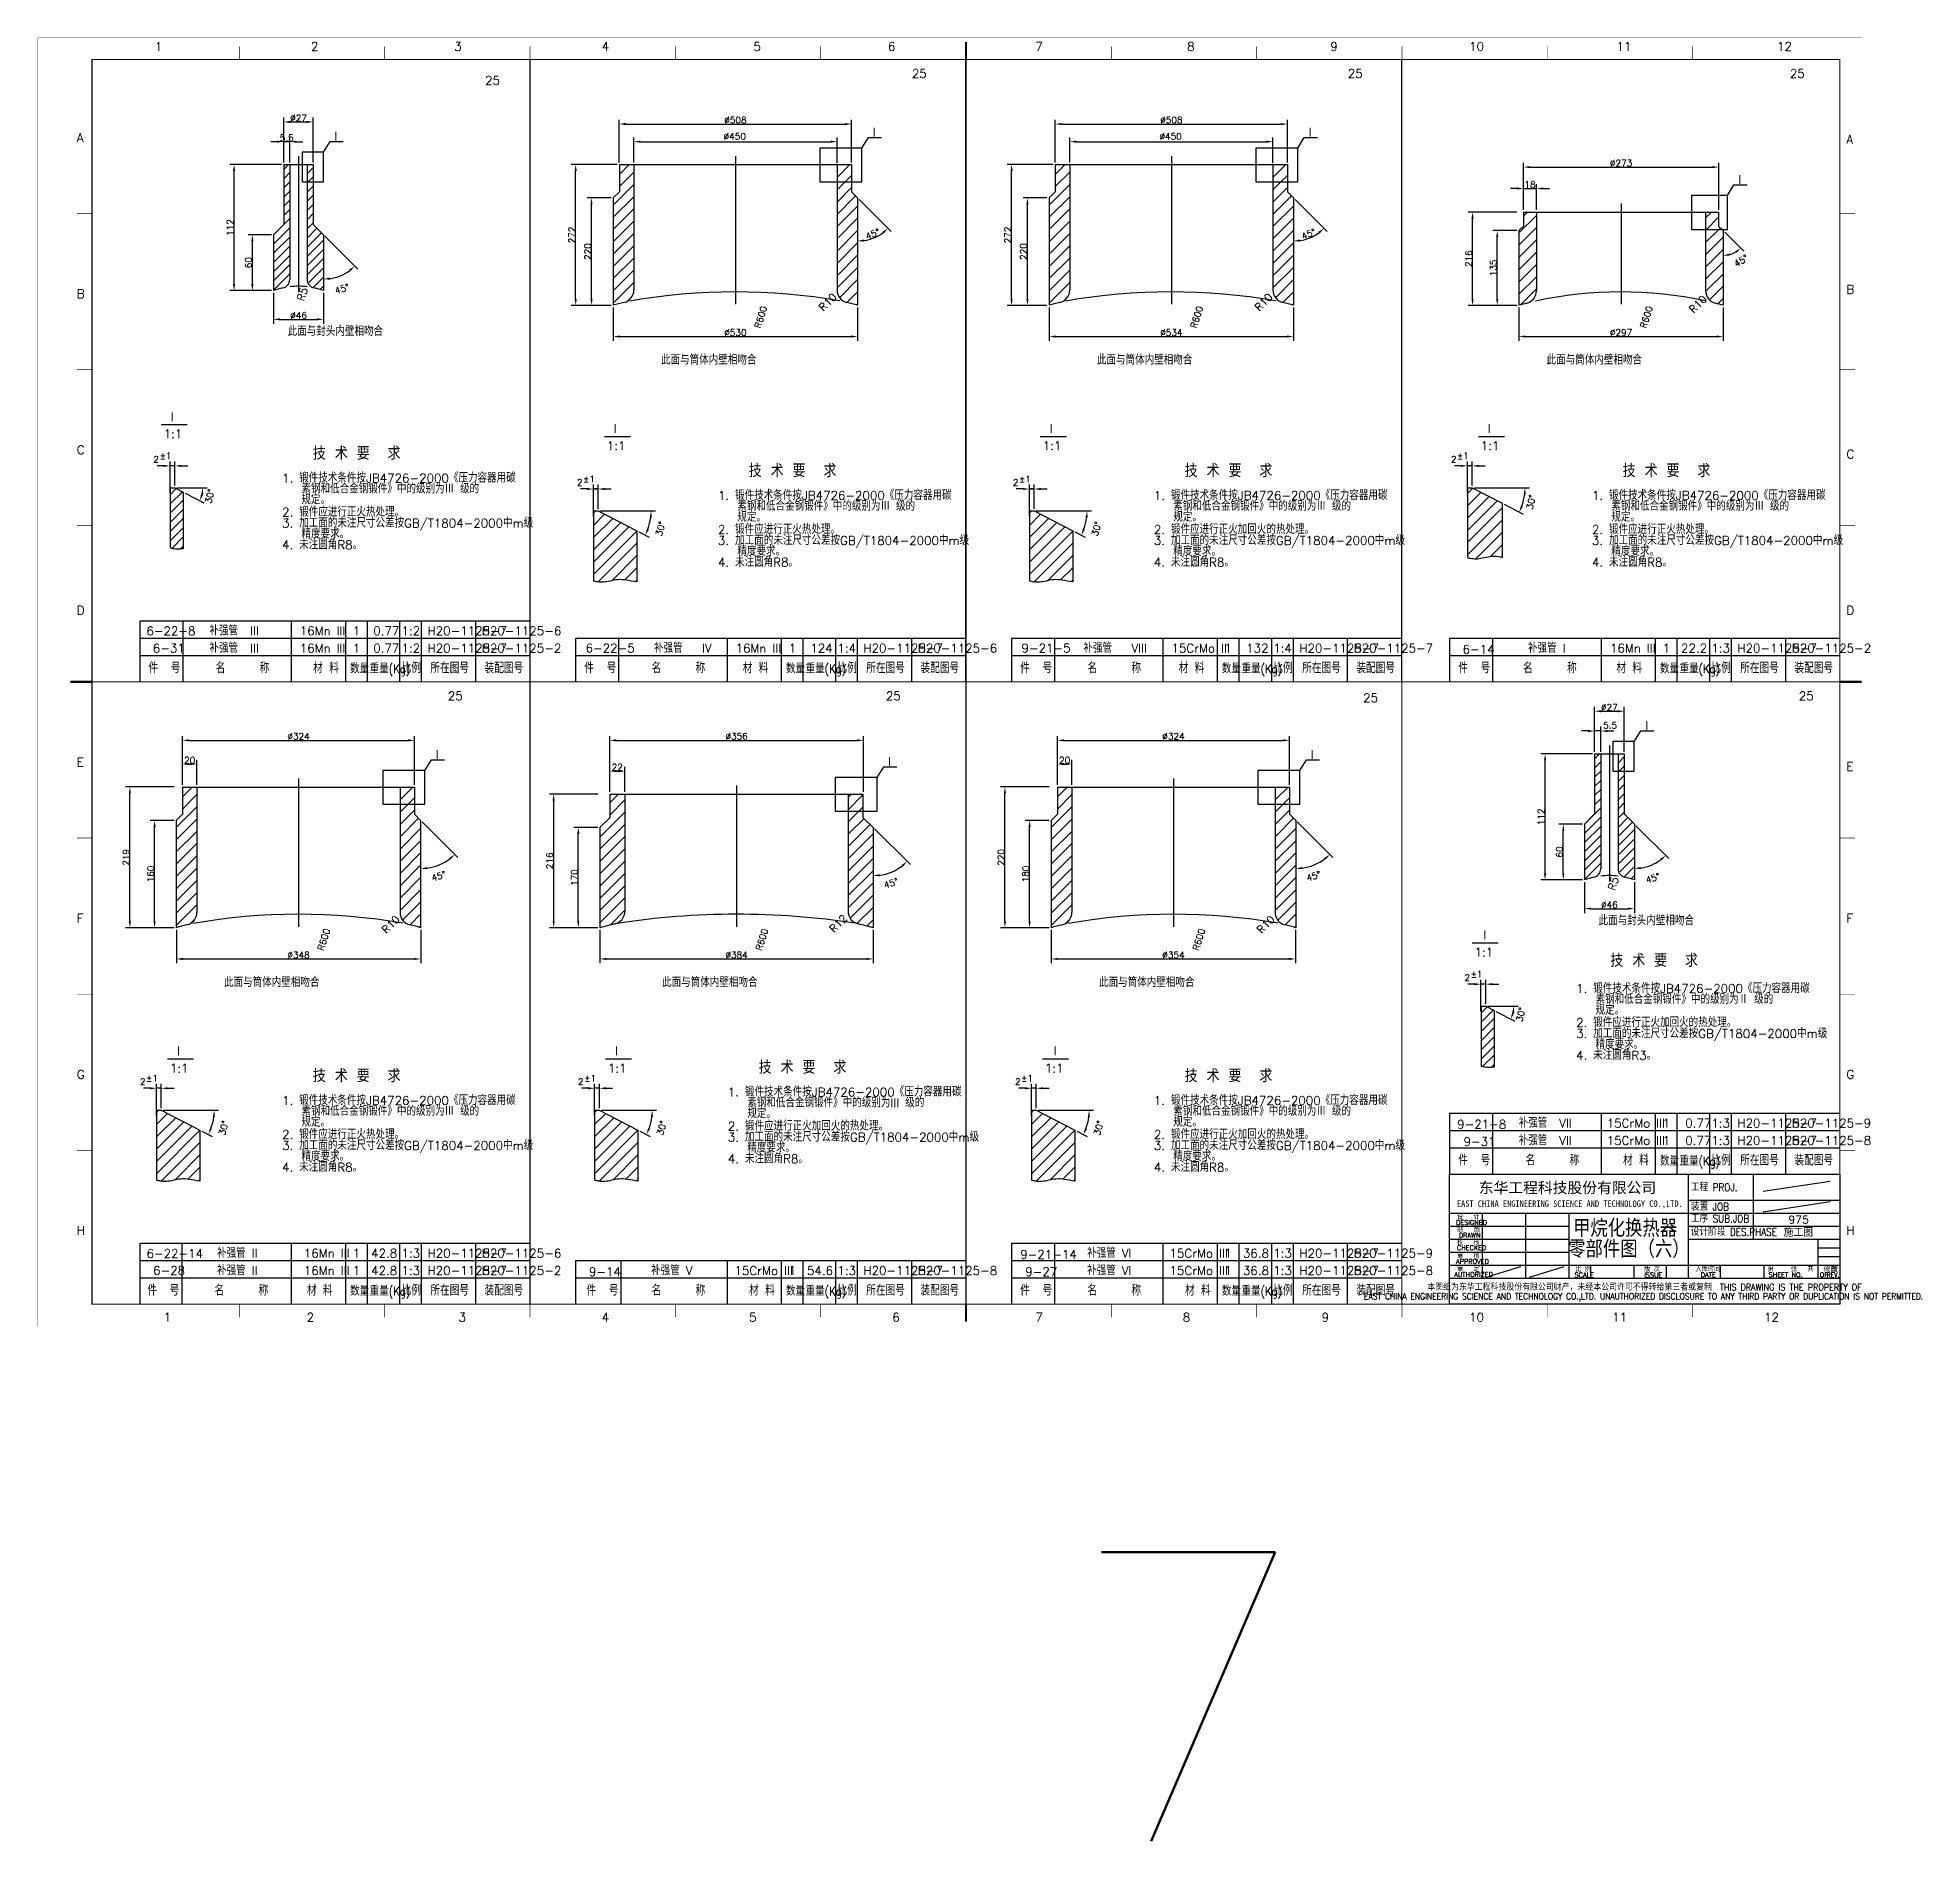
# Model space of a CAD drawing. Extents: x 49444 to 186655, y 41039 to 60167.
# Drawn here: x 156462 to 169497, y 43719 to 56194 of the extents above; entities that cross this region are included whole.
import ezdxf
from ezdxf.enums import TextEntityAlignment as Align

# ---------------------------------------------------------------- set-up
doc = ezdxf.new("R2010")
doc.units = 0
doc.header["$LTSCALE"] = 60
doc.header["$MEASUREMENT"] = 0
doc.header["$PDMODE"] = 3
doc.header["$PDSIZE"] = 0.001
doc.layers.get('0').update_dxf_attribs({"linetype": 'CONTINUOUS'})
doc.layers.get('DEFPOINTS').update_dxf_attribs({"linetype": 'CONTINUOUS'})
doc.styles.add('ST', font='SimSun.ttf')
doc.styles.get("Standard").update_dxf_attribs({"font": 'txt_l', "bigfont": 'hztxt_l'})
doc.dimstyles.get("Standard").update_dxf_attribs({"dimtxt": 0.18, "dimasz": 0.18, "dimexe": 0.18, "dimexo": 0.0625, "dimgap": 0.09, "dimtad": 0, "dimtih": 1, "dimtoh": 1, "dimdec": 4, "dimzin": 0, "dimdsep": 46, "dimtxsty": 'Standard', "dimcen": 0.09, "dimadec": 0, "dimazin": 0, "dimtfac": 1, "dimtdec": 4, "dimtofl": 0, "dimtmove": 0, "dimatfit": 3, "dimfxl": 0, "dimtolj": 1, "dimtzin": 0, "dimarcsym": 0})
doc.dimstyles.new('STANDARD$0', dxfattribs={"dimtxt": 3, "dimasz": 3, "dimexe": 2, "dimexo": 1, "dimgap": 0.5, "dimtad": 1, "dimdec": 0, "dimzin": 0, "dimdsep": 46, "dimtxsty": 'Standard', "dimcen": 1, "dimclrd": 256, "dimclre": 256, "dimclrt": 256, "dimadec": 0, "dimazin": 0, "dimtfac": 1.5, "dimtdec": 3, "dimtix": 1, "dimtmove": 0, "dimatfit": 2, "dimfxl": 0, "dimtolj": 1, "dimarcsym": 0})

msp = doc.modelspace()

# ---------------------------------------------------------------- texts
for s, height, p in [('1', 60, (157272.696128, 56103.6982)), ('2', 60, (158352.696128, 56103.6982)), ('3', 60, (159342.696128, 56103.6982)), ('4', 60, (160362.696128, 56103.6982)), ('5', 60, (161412.696128, 56103.6982)), ('6', 60, (162342.696128, 56103.6982)), ('7', 60, (163362.696128, 56103.6982)), ('8', 60, (164412.696128, 56103.6982)), ('9', 60, (165402.696128, 56103.6982)), ('10', 60, (166362.696128, 56103.6982)), ('11', 60, (167382.696128, 56103.6982)), ('12', 60, (168492.696128, 56103.6982)), ('A', 60, (156732.696128, 55473.6982)), ('A', 60, (168972.008439, 55461.974333)), ('B', 60, (156732.696128, 54393.6982)), ('B', 60, (168972.696128, 54423.6982)), ('此面与封头内壁相吻合', 60, (158190.849846, 54132.333611)), ('此面与筒体内壁相吻合', 60, (160773.313888, 53934.018469)), ('此面与筒体内壁相吻合', 60, (163788.313893, 53934.018469)), ('此面与筒体内壁相吻合', 60, (166899.000905, 53934.018476)), ('C', 60, (156732.696128, 53313.6982)), ('±1', 45, (157306.118124, 53279.312656)), ('±1', 45, (166279.809185, 53279.312643)), ('C', 60, (168972.696128, 53283.6982)), ('1. 锻件技术条件按JB4726-2000《压力容器用碳', 60, (158152.380177, 53118.26464)), ('   素钢和低合金钢锻件》中的级别为Ⅲ 级的', 60, (158152.380177, 53043.26464)), ('±1', 45, (160234.80918, 53119.397866)), ('1. 锻件技术条件按JB4726-2000《压力容器用碳', 60, (161167.380177, 52998.264646)), ('±1', 45, (163249.809185, 53119.397866)), ('1. 锻件技术条件按JB4726-2000《压力容器用碳', 60, (164182.380182, 52998.264646)), ('1. 锻件技术条件按JB4726-2000《压力容器用碳', 60, (167212.380177, 52998.26464)), ('2. 锻件应进行正火热处理。', 60, (158152.380177, 52882.481003)), ('   规定。', 60, (158152.380177, 52967.65301)), ('   素钢和低合金钢锻件》中的级别为Ⅲ 级的', 60, (161167.380177, 52923.264646)), ('   素钢和低合金钢锻件》中的级别为Ⅲ 级的', 60, (164182.380182, 52923.264646)), ('   素钢和低合金钢锻件》中的级别为Ⅲ 级的', 60, (167212.380177, 52923.26464)), ('3. 加工面的未注尺寸公差按GB/T1804-2000中m级', 60, (158152.380177, 52806.282123)), ('   精度要求。', 60, (158152.380177, 52731.282123)), ('2. 锻件应进行正火热处理。', 60, (161167.380177, 52762.481009)), ('   规定。', 60, (161167.380177, 52847.653017)), ('2. 锻件应进行正火加回火的热处理。', 60, (164182.380182, 52762.481009)), ('   规定。', 60, (164182.380182, 52847.653017)), ('2. 锻件应进行正火热处理。', 60, (167212.380177, 52762.481003)), ('   规定。', 60, (167212.380177, 52847.65301)), ('4. 未注圆角R8。', 60, (158152.380177, 52656.282123)), ('3. 加工面的未注尺寸公差按GB/T1804-2000中m级', 60, (161167.380177, 52686.28213)), ('   精度要求。', 60, (161167.380177, 52611.28213)), ('3. 加工面的未注尺寸公差按GB/T1804-2000中m级', 60, (164182.380182, 52686.28213)), ('   精度要求。', 60, (164182.380182, 52611.28213)), ('3. 加工面的未注尺寸公差按GB/T1804-2000中m级', 60, (167212.380177, 52686.282123)), ('   精度要求。', 60, (167212.380177, 52611.282123)), ('4. 未注圆角R8。', 60, (161167.380177, 52536.28213)), ('4. 未注圆角R8。', 60, (164182.380182, 52536.28213)), ('4. 未注圆角R8。', 60, (167212.380177, 52536.282123)), ('D', 60, (156732.696128, 52203.6982)), ('D', 60, (168972.696128, 52203.6982)), ('6-22-8', 60, (157213.923588, 52061.114052)), ('补强管  III', 60, (157649.923515, 52061.404092)), ('16Mn III', 60, (158274.372378, 52061.404092)), ('1', 60, (158640.939802, 52061.404092)), ('0.77', 60, (158783.134737, 52061.404092)), ('1:2', 60, (158978.439802, 52061.404092)), ('H20-1125-7', 60, (159158.439802, 52061.404092)), ('H20-1125-6', 60, (159533.439802, 52061.404092)), ('6-31', 60, (157258.008685, 51941.114052)), ('补强管  III', 60, (157649.923515, 51941.404092)), ('16Mn III', 60, (158274.372378, 51941.404092)), ('1', 60, (158640.939802, 51941.404092)), ('0.77', 60, (158783.134737, 51941.404092)), ('1:2', 60, (158978.439802, 51941.404092)), ('H20-1125-7', 60, (159158.439802, 51941.404092)), ('H20-1125-2', 60, (159533.439802, 51941.404092)), ('6-22-5', 60, (160251.513093, 51942.617043)), ('补强管   IV', 60, (160724.648679, 51941.404099)), ('16Mn III', 60, (161289.372378, 51941.404099)), ('1', 60, (161655.939802, 51941.404099)), ('124', 60, (161806.116647, 51941.404099)), ('1:4', 60, (161993.439802, 51941.404099)), ('H20-1125-7', 60, (162173.439802, 51941.404099)), ('H20-1125-6', 60, (162548.439802, 51941.404099)), ('9-21-5', 60, (163266.513098, 51942.617043)), ('补强管   VIII', 60, (163695.033612, 51941.404099)), ('15CrMo III', 60, (164304.372382, 51941.404099)), ('1', 60, (164670.939807, 51941.404099)), ('132', 60, (164821.116651, 51941.404099)), ('1:4', 60, (165008.439807, 51941.404099)), ('H20-1125-7', 60, (165188.439807, 51941.404099)), ('H20-1125-7', 60, (165563.439807, 51941.404099)), ('6-14', 60, (166318.122113, 51933.6982)), ('补强管 I', 60, (166769.760339, 51941.404092)), ('16Mn III', 60, (167337.29548, 51941.404092)), ('1', 60, (167700.939802, 51941.404092)), ('22.2', 60, (167828.439802, 51941.404092)), ('1:3', 60, (168038.439802, 51941.404092)), ('H20-1125-7', 60, (168218.439802, 51941.404092)), ('H20-1125-2', 60, (168593.439802, 51941.404092)), ('E', 60, (156732.696128, 51153.6982)), ('E', 60, (168972.696128, 51123.6982)), ('F', 60, (156732.696128, 50073.6982)), ('此面与封头内壁相吻合', 60, (167258.349842, 50056.049698)), ('F', 60, (168972.696128, 50073.6982)), ('此面与筒体内壁相吻合', 60, (157750.813893, 49629.018469)), ('此面与筒体内壁相吻合', 60, (160780.813895, 49629.018476)), ('此面与筒体内壁相吻合', 60, (163803.313897, 49629.018476)), ('±1', 45, (166373.618121, 49694.346773)), ('1. 锻件技术条件按JB4726-2000《压力容器用碳', 60, (167103.073897, 49587.46191)), ('   素钢和低合金钢锻件》中的级别为Ⅱ 级的', 60, (167103.073897, 49512.46191)), ('2. 锻件应进行正火加回火的热处理。', 60, (167103.073897, 49351.678273)), ('   规定。', 60, (167103.073897, 49436.85028)), ('3. 加工面的未注尺寸公差按GB/T1804-2000中m级', 60, (167103.073897, 49275.479393)), ('4. 未注圆角R3。', 60, (167103.073897, 49125.479393)), ('   精度要求。', 60, (167103.073897, 49200.479393)), ('G', 60, (156732.696128, 48993.6982)), ('±1', 45, (157212.309185, 48974.312636)), ('±1', 45, (160242.309188, 48974.312643)), ('±1', 45, (163264.809189, 48974.312643)), ('G', 60, (168972.696128, 48993.6982)), ('1. 锻件技术条件按JB4726-2000《压力容器用碳', 60, (161235.705402, 48871.69768)), ('1. 锻件技术条件按JB4726-2000《压力容器用碳', 60, (158152.380182, 48813.264646)), ('   素钢和低合金钢锻件》中的级别为Ⅲ 级的', 60, (158152.380182, 48738.264646)), ('   规定。', 60, (161235.705402, 48721.08605)), ('   素钢和低合金钢锻件》中的级别为III 级的', 60, (161235.705402, 48796.69768)), ('1. 锻件技术条件按JB4726-2000《压力容器用碳', 60, (164182.380182, 48813.264646)), ('   素钢和低合金钢锻件》中的级别为Ⅲ 级的', 60, (164182.380182, 48738.264646)), ('2. 锻件应进行正火热处理。', 60, (158152.380182, 48577.481009)), ('   规定。', 60, (158152.380182, 48662.653017)), ('2. 锻件应进行正火加回火的热处理。', 60, (161235.705402, 48635.914043)), ('3. 加工面的未注尺寸公差按GB/T1804-2000中m级', 60, (161235.705402, 48559.715163)), ('2. 锻件应进行正火加回火的热处理。', 60, (164182.380182, 48577.481009)), ('   规定。', 60, (164182.380182, 48662.653017)), ('9-21-8', 60, (166279.954986, 48648.698214)), ('补强管  VII', 60, (166705.353201, 48656.404106)), ('15CrMo III', 60, (167314.655145, 48656.404106)), ('1', 60, (167700.939807, 48656.404106)), ('0.77', 60, (167857.852067, 48656.404106)), ('1:3', 60, (168038.439807, 48656.404106)), ('H20-1125-7', 60, (168218.439807, 48656.404106)), ('H20-1125-9', 60, (168593.439807, 48656.404106)), ('3. 加工面的未注尺寸公差按GB/T1804-2000中m级', 60, (158152.380182, 48501.28213)), ('   精度要求。', 60, (158152.380182, 48426.28213)), ('   精度要求。', 60, (161235.705402, 48484.715163)), ('3. 加工面的未注尺寸公差按GB/T1804-2000中m级', 60, (164182.380182, 48501.28213)), ('   精度要求。', 60, (164182.380182, 48426.28213)), ('9-31', 60, (166324.073376, 48528.698214)), ('补强管  VII', 60, (166705.353201, 48536.404106)), ('15CrMo III', 60, (167314.655145, 48536.404106)), ('1', 60, (167700.939807, 48536.404106)), ('0.77', 60, (167857.852067, 48536.404106)), ('1:3', 60, (168038.439807, 48536.404106)), ('H20-1125-7', 60, (168218.439807, 48536.404106)), ('H20-1125-8', 60, (168593.439807, 48536.404106)), ('4. 未注圆角R8。', 60, (158152.380182, 48351.28213)), ('4. 未注圆角R8。', 60, (161235.705402, 48409.715163)), ('4. 未注圆角R8。', 60, (164182.380182, 48351.28213)), ('H', 60, (156732.696128, 47913.6982)), ('DESIGNED^J', 33, (166272.695061, 47982.400707)), ('H', 60, (168972.696128, 47913.6982)), ('CHECKED^J', 33, (166278.321151, 47808.26752)), ('DRAWN^J', 33, (166292.055928, 47894.473201)), ('6-22-14', 60, (157214.489632, 47754.360936)), ('补强管 II', 60, (157702.148684, 47756.404099)), ('16Mn III', 60, (158302.831684, 47756.404099)), ('1', 60, (158640.939807, 47756.404099)), ('42.8', 60, (158768.439807, 47756.404099)), ('1:3', 60, (158978.439807, 47756.404099)), ('H20-1125-7', 60, (159158.439807, 47756.404099)), ('H20-1125-6', 60, (159533.439807, 47756.404099)), ('9-21-14', 60, (163258.308229, 47748.698207)), ('补强管 VI', 60, (163721.333001, 47756.404099)), ('15CrMo III', 60, (164290.696201, 47756.404099)), ('1', 60, (164670.939807, 47756.404099)), ('36.8', 60, (164798.439807, 47756.404099)), ('1:3', 60, (165008.439807, 47756.404099)), ('H20-1125-7', 60, (165188.439807, 47756.404099)), ('H20-1125-9', 60, (165563.439807, 47756.404099)), ('APPROVED^J', 33, (166272.087336, 47713.389467)), ('6-28', 60, (157260.112044, 47637.617043)), ('补强管 II', 60, (157702.148684, 47636.404099)), ('16Mn III', 60, (158302.831684, 47636.404099)), ('1', 60, (158640.939807, 47636.404099)), ('42.8', 60, (158768.439807, 47636.404099)), ('1:3', 60, (158978.439807, 47636.404099)), ('H20-1125-7', 60, (159158.439807, 47636.404099)), ('H20-1125-2', 60, (159533.439807, 47636.404099)), ('9-14', 60, (160275.134994, 47628.698207)), ('补强管 V', 60, (160705.145192, 47636.404099)), ('15CrMo III', 60, (161281.609701, 47636.404099)), ('1', 60, (161655.939802, 47636.404099)), ('54.6', 60, (161783.439802, 47636.404099)), ('1:3', 60, (161993.439802, 47636.404099)), ('H20-1125-7', 60, (162173.439802, 47636.404099)), ('H20-1125-8', 60, (162548.439802, 47636.404099)), ('9-27', 60, (163292.951249, 47628.698207)), ('补强管 VI', 60, (163721.333001, 47636.404099)), ('15CrMo III', 60, (164290.696201, 47636.404099)), ('1', 60, (164670.939807, 47636.404099)), ('36.8', 60, (164798.439807, 47636.404099)), ('1:3', 60, (165008.439807, 47636.404099)), ('H20-1125-7', 60, (165188.439807, 47636.404099)), ('H20-1125-8', 60, (165563.439807, 47636.404099)), ('AUTHORIZED', 33, (166259.48752, 47623.389467)), ('SCALE', 33, (167092.070907, 47619.892773)), ('ISSUE', 33, (167573.724833, 47619.892773)), ('DATE', 33, (167964.440692, 47621.198194)), ('SHEET NO.    OF^J', 33, (168434.391798, 47621.198194)), ('修改', 37.5, (168814.154813, 47654.677651)), ('1', 60, (157332.696128, 47313.6982)), ('2', 60, (158322.696128, 47313.6982)), ('3', 60, (159372.696128, 47313.6982)), ('4', 60, (160362.696128, 47313.6982)), ('5', 60, (161382.696128, 47313.6982)), ('6', 60, (162372.696128, 47313.6982)), ('7', 60, (163362.696128, 47313.6982)), ('8', 60, (164382.696128, 47313.6982)), ('9', 60, (165342.696128, 47313.6982)), ('10', 60, (166362.696128, 47313.6982)), ('11', 60, (167352.696128, 47313.6982)), ('12', 60, (168402.696128, 47313.6982)), ('7', 2000, (163563.451544, 43719.082864))]:
    msp.add_text(s, height=height).set_placement(p)
for p in [(159659.377487, 55868.621493), (162611.373747, 55916.313267), (165626.373752, 55916.313267), (168684.1575, 55916.313275), (159401.488008, 51611.313267), (162431.488011, 51611.313275), (165732.771361, 51598.048727), (168746.05415, 51611.313281)]:
    msp.add_text('25', height=60).set_placement(p, align=Align.RIGHT)
for s, height, p in [('I', 60, (158524.028169, 55483.623564)), ('I', 60, (162248.152122, 55510.997589)), ('I', 60, (165263.152126, 55510.997589)), ('I', 60, (168235.091209, 55182.572074)), ('I', 60, (157391.625486, 53543.074471)), ('1:1', 60, (157397.75892, 53424.616249)), ('I', 60, (160457.248489, 53460.848664)), ('I', 60, (163472.248493, 53460.848664)), ('I', 60, (166502.248493, 53460.848672)), ('技 术 要  求', 90, (158668.47524, 53274.589521)), ('1:1', 60, (160463.381923, 53342.390442)), ('1:1', 60, (163478.381927, 53342.390442)), ('1:1', 60, (166508.381927, 53342.39045)), ('技 术 要  求', 90, (161683.47524, 53154.589528)), ('技 术 要  求', 90, (164698.475245, 53154.589528)), ('技 术 要  求', 90, (167728.47524, 53154.589521)), ('I', 60, (167591.528161, 51407.339651)), ('I', 60, (159225.652126, 51205.997597)), ('I', 60, (165278.152131, 51205.997597)), ('I', 60, (162354.874382, 51157.2334)), ('I', 60, (166472.325946, 49958.108588)), ('1:1', 60, (166465.258916, 49839.650366)), ('技 术 要  求', 90, (167642.440963, 49767.032853)), ('I', 60, (157434.748493, 49155.848664)), ('I', 60, (160464.748496, 49155.848671)), ('I', 60, (163500.448962, 49155.848671)), ('1:1', 60, (157440.881927, 49037.390442)), ('技 术 要  求', 90, (158668.475245, 48969.589528)), ('1:1', 60, (160470.88193, 49037.390449)), ('技 术 要  求', 90, (161751.800465, 49028.022561)), ('1:1', 60, (163493.381932, 49037.390449)), ('技 术 要  求', 90, (164698.475245, 48969.589528)), ('甲烷化换热器 ', 120, (167482.809004, 47899.626853)), ('零部件图（六）', 120, (167468.130121, 47755.371032))]:
    msp.add_text(s, height=height).set_placement(p, align=Align.CENTER)
for s, height, rotation, p in [('R5', 52.5, 72.0867594103, (158303.218904, 54368.26232)), ('R10', 52.5, 44.9652384217, (161896.219223, 54298.693825)), ('R10', 52.5, 44.9652384217, (164911.219227, 54298.693825)), ('R10', 52.5, 44.9652384217, (167915.618951, 54284.17897)), ('R600', 45, 72.5775196133, (161461.371517, 54180.370768)), ('R600', 45, 72.5775196133, (164476.371522, 54180.370768)), ('R600', 45, 72.5775196133, (167587.058534, 54180.370775)), ('R5', 52.5, 72.0867594103, (167370.7189, 50291.978407)), ('R10', 52.5, 44.9652384217, (158873.719227, 49993.693825)), ('R12', 52.5, 44.9652384217, (161969.205994, 50000.433383)), ('R10', 52.5, 44.9652384217, (164926.219232, 49993.693832)), ('R600', 45, 72.5775196133, (158438.871522, 49875.370768)), ('R600', 45, 72.5775196133, (161468.871524, 49875.370775)), ('R600', 45, 72.5775196133, (164491.371526, 49875.370775))]:
    msp.add_text(s, height=height, rotation=rotation).set_placement(p)
at = {"width": 0.85}
for s, height, p in [('名     称', 75, (157692.696118, 51798.6982)), ('材 料', 75, (158367.696118, 51798.6982)), ('比例', 75, (158979.005369, 51798.6982)), ('所在图号', 75, (159177.696118, 51798.6982)), ('装配图号', 75, (159552.696118, 51798.6982)), ('名     称', 75, (160707.696118, 51798.698207)), ('材 料', 75, (161338.957785, 51798.698207)), ('比例', 75, (161994.005369, 51798.698207)), ('所在图号', 75, (162192.696118, 51798.698207)), ('装配图号', 75, (162567.696118, 51798.698207)), ('名     称', 75, (163722.696122, 51798.698207)), ('材 料', 75, (164353.95779, 51798.698207)), ('比例', 75, (165009.005373, 51798.698207)), ('所在图号', 75, (165207.696122, 51798.698207)), ('装配图号', 75, (165582.696122, 51798.698207)), ('名     称', 75, (166735.796855, 51798.6982)), ('材 料', 75, (167381.222261, 51798.6982)), ('比例', 75, (168039.005369, 51798.6982)), ('所在图号', 75, (168237.696118, 51798.6982)), ('装配图号', 75, (168612.696118, 51798.6982)), ('件  号', 75, (157227.696118, 51798.6982)), ('数量', 60, (158622.696118, 51798.6982)), ('重量(Kg)', 60, (158757.696118, 51798.6982)), ('件  号', 75, (160242.696118, 51798.698207)), ('数量', 60, (161637.696118, 51798.698207)), ('重量(Kg)', 60, (161772.696118, 51798.698207)), ('件  号', 75, (163257.696122, 51798.698207)), ('数量', 60, (164652.696122, 51798.698207)), ('重量(Kg)', 60, (164787.696122, 51798.698207)), ('件  号', 75, (166287.696118, 51798.6982)), ('数量', 60, (167682.696118, 51798.6982)), ('重量(Kg)', 60, (167817.696118, 51798.6982)), ('件  号', 75, (166287.696122, 48393.698214)), ('名     称', 75, (166752.696122, 48393.698214)), ('材 料', 75, (167427.696122, 48393.698214)), ('数量', 60, (167682.696122, 48393.698214)), ('重量(Kg)', 60, (167817.696122, 48393.698214)), ('比例', 75, (168039.005373, 48393.698214)), ('所在图号', 75, (168237.696122, 48393.698214)), ('装配图号', 75, (168612.696122, 48393.698214)), ('工程 PROJ.', 52.5, (167896.219083, 48216.848452)), ('装置 JOB', 52.5, (167896.219083, 48082.146396)), ('制   图^J', 37.5, (166278.599386, 47933.287412)), ('设   计^J', 37.5, (166278.580277, 48019.317742)), ('工序 SUB.JOB', 52.5, (167896.219083, 48000.004779)), ('校   核^J', 37.5, (166278.599386, 47843.322915)), ('设计阶段 DES.PHASE', 52.5, (167895.301892, 47907.725239)), ('审   核^J', 37.5, (166278.599386, 47749.522099)), ('审   定', 37.5, (166278.599386, 47659.522099)), (' 比 例', 37.5, (167073.187515, 47658.283621)), ('版 次', 37.5, (167573.428313, 47658.283621)), ('入库时间', 37.5, (167928.165687, 47658.283621)), ('第     张   共     张^J', 37.5, (168426.441462, 47659.471831)), ('REV.', 33, (168837.152135, 47619.601268)), ('件  号', 75, (157220.196118, 47493.698207)), ('名     称', 75, (157685.196118, 47493.698207)), ('材 料', 75, (158323.95779, 47493.698207)), ('数量', 60, (158622.696122, 47493.698207)), ('重量(Kg)', 60, (158757.696122, 47493.698207)), ('比例', 75, (158979.005373, 47493.698207)), ('所在图号', 75, (159177.696122, 47493.698207)), ('装配图号', 75, (159552.696122, 47493.698207)), ('件  号', 75, (160257.696133, 47493.698207)), ('名     称', 75, (160707.696118, 47493.698207)), ('材 料', 75, (161382.696118, 47493.698207)), ('数量', 60, (161637.696118, 47493.698207)), ('重量(Kg)', 60, (161772.696118, 47493.698207)), ('比例', 75, (161994.005369, 47493.698207)), ('所在图号', 75, (162192.696118, 47493.698207)), ('装配图号', 75, (162567.696118, 47493.698207)), ('件  号', 75, (163257.696122, 47493.698207)), ('名     称', 75, (163722.696122, 47493.698207)), ('材 料', 75, (164397.696122, 47493.698207)), ('数量', 60, (164652.696122, 47493.698207)), ('重量(Kg)', 60, (164787.696122, 47493.698207)), ('比例', 75, (165009.005373, 47493.698207)), ('所在图号', 75, (165207.696122, 47493.698207)), ('装配图号', 75, (165582.696122, 47493.698207))]:
    msp.add_text(s, height=height, dxfattribs=at).set_placement(p)
at = {"style": 'ST'}
msp.add_text('东华工程科技股份有限公司', height=75, dxfattribs=at).set_placement((167043.272741, 48202.786863), align=Align.CENTER)
at = {"style": 'ST', "width": 0.9}
msp.add_text('EAST CHINA ENGINEERING SCIENCE AND TECHNOLOGY CO.,LTD.', height=45, dxfattribs=at).set_placement((167059.428343, 48107.361251), align=Align.CENTER)
for s, p in [('975', (168571.947696, 48018.698202)), ('施工图', (168537.546486, 47928.698202))]:
    msp.add_text(s, height=54.4251969).set_placement(p, align=Align.MIDDLE_LEFT)
for s, width, p in [('EAST CHINA ENGINEERING SCIENCE AND TECHNOLOGY CO.,LTD. UNAUTHORIZED DISCLOSURE TO ANY THIRD PARTY OR DUPLICATION IS NOT PERMITTED.', 0.85, (167569.640938, 47466.337436)), ('本图纸为东华工程科技股份有限公司财产，未经本公司许可不得转给第三者或复制  THIS DRAWING IS THE PROPERTY OF', 0.9, (167575.933594, 47529.389389))]:
    msp.add_text(s, height=45, dxfattribs=dict(width=width)).set_placement(p, align=Align.CENTER)

# ---------------------------------------------------------------- blocks, each defined once
blk = doc.blocks.new('*D308')
at = {"lineweight": -2}
for p, q in [((163601, 55332), (163601, 55505)), ((163646, 55475), (164961, 55475)), ((165006, 55327), (165006, 55505))]:
    blk.add_line(p, q, dxfattribs=at)
for points in [[(163646, 55483), (163646, 55468), (163601, 55475)], [(164961, 55483), (164961, 55468), (165006, 55475)]]:
    blk.add_solid(points)
at = {"layer": 'DEFPOINTS', "color": 0}
for p in [(165006, 55475), (163601, 55317), (165006, 55312)]:
    blk.add_point(p, dxfattribs=at)
at = {"insert": (164298, 55512), "char_height": 45, "attachment_point": 5}
blk.add_mtext('\\A1;%%c450', dxfattribs=at)
blk = doc.blocks.new('*X7')
at = {"color": 0}
for p, q in [((2253.92, 596.46), (2258.41, 600.96)), ((2354.27, 600.65), (2354.58, 600.96)), ((2354.27, 594.99), (2360.24, 600.96)), ((2251.09, 582.31), (2260.59, 591.81)), ((2253.92, 590.8), (2260.59, 597.47)), ((2354.27, 589.34), (2357.95, 593.01)), ((2357.95, 593.01), (2360.94, 596.01)), ((2251.09, 576.66), (2260.59, 586.16)), ((2354.27, 583.68), (2360.94, 590.35)), ((2354.27, 578.02), (2362.8, 586.55)), ((2251.09, 571), (2260.59, 580.5)), ((2251.09, 565.34), (2260.59, 574.84)), ((2354.27, 572.37), (2363.77, 581.87)), ((2354.27, 566.71), (2363.77, 576.21)), ((2251.09, 559.69), (2260.59, 569.19)), ((2354.27, 561.05), (2363.77, 570.55)), ((2354.27, 555.4), (2363.77, 564.9)), ((2251.09, 554.03), (2260.59, 563.53)), ((2251.09, 548.37), (2260.59, 557.87)), ((2354.27, 549.74), (2363.77, 559.24)), ((2251.09, 542.72), (2260.59, 552.22)), ((2354.27, 544.08), (2363.77, 553.58)), ((2355.46, 539.6), (2363.77, 547.92)), ((2251.09, 537.06), (2260.59, 546.56)), ((2257.79, 538.1), (2259.66, 539.98)), ((2358.86, 537.35), (2363.77, 542.27)), ((2363.35, 536.19), (2363.77, 536.61))]:
    blk.add_line(p, q, dxfattribs=at)
blk = doc.blocks.new('*D307')
at = {"lineweight": -2}
for p, q in [((163500, 55332), (163500, 55627)), ((163545, 55597), (165061, 55597)), ((165106, 55332), (165106, 55627))]:
    blk.add_line(p, q, dxfattribs=at)
for points in [[(163545, 55605), (163545, 55590), (163500, 55597)], [(165061, 55605), (165061, 55590), (165106, 55597)]]:
    blk.add_solid(points)
at = {"layer": 'DEFPOINTS', "color": 0}
for p in [(165106, 55597), (163500, 55317), (165106, 55317)]:
    blk.add_point(p, dxfattribs=at)
at = {"insert": (164303, 55625), "char_height": 45, "attachment_point": 5}
blk.add_mtext('\\A1;%%c508', dxfattribs=at)
blk = doc.blocks.new('*D290')
at = {"color": 0, "lineweight": -2}
for p, q in [((163369, 52921), (163750, 52921)), ((163635, 52776), (163706, 52739))]:
    blk.add_line(p, q, dxfattribs=at)
blk.add_arc((163354, 52921), 366, 339.809, 352.9551, dxfattribs=at)
at = {"color": 0}
for points in [[(163705, 52791), (163691, 52797), (163680, 52753)], [(163710, 52876), (163725, 52875), (163720, 52921)]]:
    blk.add_solid(points, dxfattribs=at)
at = {"layer": 'DEFPOINTS', "color": 0}
for p in [(163321, 52921), (163354, 52921), (163354, 52921), (163716, 52863), (163621, 52783)]:
    blk.add_point(p, dxfattribs=at)
at = {"color": 0, "insert": (163785, 52798), "char_height": 45, "attachment_point": 5, "rotation": 74.073}
blk.add_mtext('\\A1;30%%d', dxfattribs=at)
blk = doc.blocks.new('*D306')
at = {"lineweight": -2}
for p, q in [((163458, 54328), (163458, 54097)), ((165148, 54328), (165148, 54097)), ((163503, 54127), (165103, 54127))]:
    blk.add_line(p, q, dxfattribs=at)
for points in [[(163503, 54135), (163503, 54120), (163458, 54127)], [(165103, 54135), (165103, 54120), (165148, 54127)]]:
    blk.add_solid(points)
at = {"layer": 'DEFPOINTS', "color": 0}
for p in [(163458, 54343), (165148, 54343), (165148, 54127)]:
    blk.add_point(p, dxfattribs=at)
at = {"insert": (164303, 54155), "char_height": 45, "attachment_point": 5}
blk.add_mtext('\\A1;%%c534', dxfattribs=at)
blk = doc.blocks.new('*D289')
at = {"lineweight": -2}
for p, q in [((163276, 53073), (163231, 53073)), ((163321, 52885), (163321, 53103)), ((163354, 53073), (163321, 53073)), ((163354, 52936), (163354, 53103)), ((163399, 53073), (163444, 53073))]:
    blk.add_line(p, q, dxfattribs=at)
for points in [[(163276, 53080), (163276, 53065), (163321, 53073)], [(163399, 53080), (163399, 53065), (163354, 53073)]]:
    blk.add_solid(points)
at = {"layer": 'DEFPOINTS', "color": 0}
for p in [(163321, 53073), (163321, 52870), (163354, 52921)]:
    blk.add_point(p, dxfattribs=at)
at = {"insert": (163226, 53118), "char_height": 45, "attachment_point": 5}
blk.add_mtext('\\A1;2', dxfattribs=at)
blk = doc.blocks.new('*X4')
at = {"color": 0}
for p, q in [((1770.92, 130.43), (1771.88, 131.4)), ((1770.92, 124.77), (1776.03, 129.89)), ((1770.92, 119.12), (1779.77, 127.97)), ((1770.92, 113.46), (1783.5, 126.04)), ((1770.92, 107.8), (1787.24, 124.12)), ((1770.92, 102.15), (1790.92, 122.15)), ((1773.09, 98.66), (1790.92, 116.49)), ((1779.32, 99.23), (1790.92, 110.83)), ((1785.32, 99.58), (1790.92, 105.18)), ((1790.2, 98.8), (1790.92, 99.52))]:
    blk.add_line(p, q, dxfattribs=at)
blk = doc.blocks.new('*D305')
at = {"lineweight": -2}
for p, q in [((163443, 55086), (163278, 55086)), ((163308, 54388), (163308, 55041)), ((163443, 54343), (163278, 54343))]:
    blk.add_line(p, q, dxfattribs=at)
for points in [[(163300, 55041), (163315, 55041), (163308, 55086)], [(163300, 54388), (163315, 54388), (163308, 54343)]]:
    blk.add_solid(points)
at = {"layer": 'DEFPOINTS', "color": 0}
for p in [(163308, 55086), (163458, 55086), (163458, 54343)]:
    blk.add_point(p, dxfattribs=at)
at = {"insert": (163281, 54715), "char_height": 45, "attachment_point": 5, "rotation": 90}
blk.add_mtext('\\A1;220', dxfattribs=at)
blk = doc.blocks.new('*D304')
at = {"lineweight": -2}
for p, q in [((163485, 55317), (163168, 55317)), ((163198, 54388), (163198, 55272)), ((163443, 54343), (163168, 54343))]:
    blk.add_line(p, q, dxfattribs=at)
for points in [[(163191, 55272), (163206, 55272), (163198, 55317)], [(163191, 54388), (163206, 54388), (163198, 54343)]]:
    blk.add_solid(points)
at = {"layer": 'DEFPOINTS', "color": 0}
for p in [(163198, 55317), (163500, 55317), (163458, 54343)]:
    blk.add_point(p, dxfattribs=at)
at = {"insert": (163171, 54830), "char_height": 45, "attachment_point": 5, "rotation": 90}
blk.add_mtext('\\A1;272', dxfattribs=at)
blk = doc.blocks.new('*D303')
at = {"color": 0, "lineweight": -2}
blk.add_line((165159, 55075), (165380, 54855), dxfattribs=at)
blk.add_arc((165148, 55086), 298, 278.671, 306.4117, dxfattribs=at)
at = {"color": 0}
for points in [[(165194, 54784), (165193, 54799), (165148, 54788)], [(165320, 54852), (165330, 54841), (165359, 54876)]]:
    blk.add_solid(points, dxfattribs=at)
at = {"layer": 'DEFPOINTS', "color": 0}
for p in [(165081, 55153), (165148, 55086), (165148, 55086), (165226, 54798), (165148, 54343)]:
    blk.add_point(p, dxfattribs=at)
at = {"color": 0, "insert": (165252, 54836), "char_height": 45, "attachment_point": 5, "rotation": 22.5413}
blk.add_mtext('\\A1;45°', dxfattribs=at)
blk = doc.blocks.new('*D297')
at = {"color": 0, "lineweight": -2}
blk.add_line((162144, 55075), (162365, 54855), dxfattribs=at)
blk.add_arc((162133, 55086), 298, 278.671, 306.4117, dxfattribs=at)
at = {"color": 0}
for points in [[(162179, 54784), (162178, 54799), (162133, 54788)], [(162305, 54852), (162315, 54841), (162344, 54876)]]:
    blk.add_solid(points, dxfattribs=at)
at = {"layer": 'DEFPOINTS', "color": 0}
for p in [(162066, 55153), (162133, 55086), (162133, 55086), (162211, 54798), (162133, 54343)]:
    blk.add_point(p, dxfattribs=at)
at = {"color": 0, "insert": (162237, 54836), "char_height": 45, "attachment_point": 5, "rotation": 22.5413}
blk.add_mtext('\\A1;45°', dxfattribs=at)
blk = doc.blocks.new('*D299')
at = {"lineweight": -2}
for p, q in [((160470, 55317), (160153, 55317)), ((160183, 54388), (160183, 55272)), ((160428, 54343), (160153, 54343))]:
    blk.add_line(p, q, dxfattribs=at)
for points in [[(160176, 55272), (160191, 55272), (160183, 55317)], [(160176, 54388), (160191, 54388), (160183, 54343)]]:
    blk.add_solid(points)
at = {"layer": 'DEFPOINTS', "color": 0}
for p in [(160183, 55317), (160485, 55317), (160443, 54343)]:
    blk.add_point(p, dxfattribs=at)
at = {"insert": (160156, 54830), "char_height": 45, "attachment_point": 5, "rotation": 90}
blk.add_mtext('\\A1;272', dxfattribs=at)
blk = doc.blocks.new('*D298')
at = {"lineweight": -2}
for p, q in [((160428, 55086), (160263, 55086)), ((160293, 54388), (160293, 55041)), ((160428, 54343), (160263, 54343))]:
    blk.add_line(p, q, dxfattribs=at)
for points in [[(160285, 55041), (160300, 55041), (160293, 55086)], [(160285, 54388), (160300, 54388), (160293, 54343)]]:
    blk.add_solid(points)
at = {"layer": 'DEFPOINTS', "color": 0}
for p in [(160293, 55086), (160443, 55086), (160443, 54343)]:
    blk.add_point(p, dxfattribs=at)
at = {"insert": (160266, 54715), "char_height": 45, "attachment_point": 5, "rotation": 90}
blk.add_mtext('\\A1;220', dxfattribs=at)
blk = doc.blocks.new('*D288')
at = {"lineweight": -2}
for p, q in [((160261, 53073), (160216, 53073)), ((160306, 52885), (160306, 53103)), ((160339, 53073), (160306, 53073)), ((160339, 52936), (160339, 53103)), ((160384, 53073), (160429, 53073))]:
    blk.add_line(p, q, dxfattribs=at)
for points in [[(160261, 53080), (160261, 53065), (160306, 53073)], [(160384, 53080), (160384, 53065), (160339, 53073)]]:
    blk.add_solid(points)
at = {"layer": 'DEFPOINTS', "color": 0}
for p in [(160306, 53073), (160306, 52870), (160339, 52921)]:
    blk.add_point(p, dxfattribs=at)
at = {"insert": (160211, 53118), "char_height": 45, "attachment_point": 5}
blk.add_mtext('\\A1;2', dxfattribs=at)
blk = doc.blocks.new('*D300')
at = {"lineweight": -2}
for p, q in [((160443, 54328), (160443, 54097)), ((162133, 54328), (162133, 54097)), ((160488, 54127), (162088, 54127))]:
    blk.add_line(p, q, dxfattribs=at)
for points in [[(160488, 54135), (160488, 54120), (160443, 54127)], [(162088, 54135), (162088, 54120), (162133, 54127)]]:
    blk.add_solid(points)
at = {"layer": 'DEFPOINTS', "color": 0}
for p in [(160443, 54343), (162133, 54343), (162133, 54127)]:
    blk.add_point(p, dxfattribs=at)
at = {"insert": (161288, 54155), "char_height": 45, "attachment_point": 5}
blk.add_mtext('\\A1;%%c530', dxfattribs=at)
blk = doc.blocks.new('*D287')
at = {"color": 0, "lineweight": -2}
for p, q in [((160354, 52921), (160735, 52921)), ((160620, 52776), (160691, 52739))]:
    blk.add_line(p, q, dxfattribs=at)
blk.add_arc((160339, 52921), 366, 339.809, 352.9551, dxfattribs=at)
at = {"color": 0}
for points in [[(160690, 52791), (160676, 52797), (160665, 52753)], [(160695, 52876), (160710, 52875), (160705, 52921)]]:
    blk.add_solid(points, dxfattribs=at)
at = {"layer": 'DEFPOINTS', "color": 0}
for p in [(160306, 52921), (160339, 52921), (160339, 52921), (160701, 52863), (160606, 52783)]:
    blk.add_point(p, dxfattribs=at)
at = {"color": 0, "insert": (160770, 52798), "char_height": 45, "attachment_point": 5, "rotation": 74.073}
blk.add_mtext('\\A1;30%%d', dxfattribs=at)
blk = doc.blocks.new('*D302')
at = {"lineweight": -2}
for p, q in [((160485, 55332), (160485, 55627)), ((160530, 55597), (162046, 55597)), ((162091, 55332), (162091, 55627))]:
    blk.add_line(p, q, dxfattribs=at)
for points in [[(160530, 55605), (160530, 55590), (160485, 55597)], [(162046, 55605), (162046, 55590), (162091, 55597)]]:
    blk.add_solid(points)
at = {"layer": 'DEFPOINTS', "color": 0}
for p in [(162091, 55597), (160485, 55317), (162091, 55317)]:
    blk.add_point(p, dxfattribs=at)
at = {"insert": (161288, 55625), "char_height": 45, "attachment_point": 5}
blk.add_mtext('\\A1;%%c508', dxfattribs=at)
blk = doc.blocks.new('*D301')
at = {"lineweight": -2}
for p, q in [((160586, 55332), (160586, 55505)), ((160631, 55475), (161946, 55475)), ((161991, 55327), (161991, 55505))]:
    blk.add_line(p, q, dxfattribs=at)
for points in [[(160631, 55483), (160631, 55468), (160586, 55475)], [(161946, 55483), (161946, 55468), (161991, 55475)]]:
    blk.add_solid(points)
at = {"layer": 'DEFPOINTS', "color": 0}
for p in [(161991, 55475), (160586, 55317), (161991, 55312)]:
    blk.add_point(p, dxfattribs=at)
at = {"insert": (161283, 55512), "char_height": 45, "attachment_point": 5}
blk.add_mtext('\\A1;%%c450', dxfattribs=at)
blk = doc.blocks.new('*D296')
at = {"lineweight": -2}
for p, q in [((158164, 55332), (158164, 55642)), ((158209, 55612), (158323, 55612)), ((158368, 55332), (158368, 55642))]:
    blk.add_line(p, q, dxfattribs=at)
for points in [[(158209, 55619), (158209, 55604), (158164, 55612)], [(158323, 55619), (158323, 55604), (158368, 55612)]]:
    blk.add_solid(points)
at = {"layer": 'DEFPOINTS', "color": 0}
for p in [(158368, 55612), (158164, 55317), (158368, 55317)]:
    blk.add_point(p, dxfattribs=at)
at = {"insert": (158266, 55639), "char_height": 45, "attachment_point": 5}
blk.add_mtext('\\A1;%%c27', dxfattribs=at)
blk = doc.blocks.new('*D295')
at = {"lineweight": -2}
for p, q in [((158119, 55475), (158074, 55475)), ((158164, 55332), (158164, 55505)), ((158206, 55475), (158164, 55475)), ((158206, 55332), (158206, 55505)), ((158251, 55475), (158296, 55475))]:
    blk.add_line(p, q, dxfattribs=at)
for points in [[(158119, 55483), (158119, 55468), (158164, 55475)], [(158251, 55483), (158251, 55468), (158206, 55475)]]:
    blk.add_solid(points)
at = {"layer": 'DEFPOINTS', "color": 0}
for p in [(158164, 55475), (158164, 55317), (158206, 55317)]:
    blk.add_point(p, dxfattribs=at)
at = {"insert": (158185, 55502), "char_height": 45, "attachment_point": 5}
blk.add_mtext('\\A1;5.5', dxfattribs=at)
blk = doc.blocks.new('*D291')
at = {"color": 0, "lineweight": -2}
blk.add_line((158449, 54821), (158676, 54593), dxfattribs=at)
blk.add_arc((158438, 54831), 307, 278.4149, 306.6199, dxfattribs=at)
at = {"color": 0}
for points in [[(158484, 54520), (158483, 54535), (158438, 54525)], [(158616, 54591), (158626, 54580), (158655, 54615)]]:
    blk.add_solid(points, dxfattribs=at)
at = {"layer": 'DEFPOINTS', "color": 0}
for p in [(158368, 54902), (158438, 54831), (158438, 54831), (158592, 54566), (158438, 54445)]:
    blk.add_point(p, dxfattribs=at)
at = {"color": 0, "insert": (158567, 54457), "char_height": 45, "attachment_point": 5, "rotation": 18.9751}
blk.add_mtext('\\A1;45°', dxfattribs=at)
blk = doc.blocks.new('*D293')
at = {"lineweight": -2}
for p, q in [((158078, 54831), (157917, 54831)), ((157947, 54490), (157947, 54786)), ((158078, 54445), (157917, 54445))]:
    blk.add_line(p, q, dxfattribs=at)
for points in [[(157939, 54786), (157954, 54786), (157947, 54831)], [(157939, 54490), (157954, 54490), (157947, 54445)]]:
    blk.add_solid(points)
at = {"layer": 'DEFPOINTS', "color": 0}
for p in [(157947, 54831), (158093, 54831), (158093, 54445)]:
    blk.add_point(p, dxfattribs=at)
at = {"insert": (157919, 54638), "char_height": 45, "attachment_point": 5, "rotation": 90}
blk.add_mtext('\\A1;60', dxfattribs=at)
blk = doc.blocks.new('*X10')
at = {"color": 0}
for p, q in [((3255.29, 272.71), (3257.55, 274.97)), ((3255.29, 268.47), (3258.09, 271.27)), ((3266.09, 270.78), (3268.89, 273.58)), ((3255.29, 264.23), (3258.09, 267.03)), ((3255.29, 259.98), (3258.09, 262.78)), ((3266.09, 266.54), (3266.57, 267.03)), ((3266.09, 262.3), (3268.89, 265.1)), ((3266.09, 258.06), (3268.89, 260.86)), ((3266.57, 267.03), (3268.89, 269.34)), ((3255.29, 255.74), (3258.09, 258.54)), ((3255.29, 251.5), (3258.09, 254.3)), ((3266.09, 253.81), (3268.89, 256.61)), ((3266.09, 249.57), (3268.89, 252.37)), ((3250.59, 242.56), (3258.09, 250.06)), ((3250.59, 238.31), (3258.09, 245.81)), ((3266.09, 245.33), (3268.89, 248.13)), ((3266.09, 241.09), (3270.61, 245.61)), ((3266.09, 236.84), (3272.73, 243.49)), ((3250.59, 234.07), (3258.09, 241.57)), ((3250.59, 229.83), (3258.09, 237.33)), ((3266.09, 232.6), (3273.59, 240.1)), ((3266.09, 228.36), (3273.59, 235.86)), ((3250.59, 225.59), (3258.09, 233.09)), ((3250.59, 221.34), (3258.09, 228.84)), ((3266.09, 224.12), (3273.59, 231.62)), ((3266.87, 220.65), (3273.59, 227.37)), ((3250.59, 217.1), (3258.09, 224.6)), ((3268.98, 218.52), (3273.59, 223.13)), ((3272.08, 217.38), (3273.59, 218.89))]:
    blk.add_line(p, q, dxfattribs=at)
blk = doc.blocks.new('*D292')
at = {"lineweight": -2}
for p, q in [((158149, 55317), (157791, 55317)), ((157821, 54490), (157821, 55272)), ((158078, 54445), (157791, 54445))]:
    blk.add_line(p, q, dxfattribs=at)
for points in [[(157813, 55272), (157828, 55272), (157821, 55317)], [(157813, 54490), (157828, 54490), (157821, 54445)]]:
    blk.add_solid(points)
at = {"layer": 'DEFPOINTS', "color": 0}
for p in [(157821, 55317), (158164, 55317), (158093, 54445)]:
    blk.add_point(p, dxfattribs=at)
at = {"insert": (157793, 54881), "char_height": 45, "attachment_point": 5, "rotation": 90}
blk.add_mtext('\\A1;112', dxfattribs=at)
blk = doc.blocks.new('*D273')
at = {"lineweight": -2}
for p, q in [((157333, 53233), (157288, 53233)), ((157378, 53045), (157378, 53263)), ((157410, 53233), (157378, 53233)), ((157410, 53096), (157410, 53263)), ((157455, 53233), (157500, 53233))]:
    blk.add_line(p, q, dxfattribs=at)
for points in [[(157333, 53240), (157333, 53225), (157378, 53233)], [(157455, 53240), (157455, 53225), (157410, 53233)]]:
    blk.add_solid(points)
at = {"layer": 'DEFPOINTS', "color": 0}
for p in [(157378, 53233), (157410, 53081), (157378, 53030)]:
    blk.add_point(p, dxfattribs=at)
at = {"insert": (157282, 53278), "char_height": 45, "attachment_point": 5}
blk.add_mtext('\\A1;2', dxfattribs=at)
blk = doc.blocks.new('*D272')
at = {"color": 0, "lineweight": -2}
for p, q in [((157425, 53081), (157635, 53081)), ((157481, 53044), (157610, 52978))]:
    blk.add_line(p, q, dxfattribs=at)
blk.add_arc((157410, 53081), 195, 346.049, 346.7151, dxfattribs=at)
at = {"color": 0}
for points in [[(157592, 53037), (157607, 53035), (157605, 53081)], [(157606, 53031), (157592, 53036), (157583, 52992)]]:
    blk.add_solid(points, dxfattribs=at)
at = {"layer": 'DEFPOINTS', "color": 0}
for p in [(157378, 53081), (157410, 53081), (157410, 53081), (157468, 53051), (157595, 53020)]:
    blk.add_point(p, dxfattribs=at)
at = {"color": 0, "insert": (157652, 53023), "char_height": 45, "attachment_point": 5, "rotation": 76.6234}
blk.add_mtext('\\A1;30%%d', dxfattribs=at)
blk = doc.blocks.new('*X11')
at = {"color": 0}
for p, q in [((3202.89, 122.73), (3205.73, 125.58)), ((3202.89, 118.49), (3208.54, 124.14)), ((3202.89, 114.24), (3208.89, 120.24)), ((3202.89, 110), (3208.89, 116)), ((3202.89, 105.76), (3208.89, 111.76)), ((3202.89, 101.52), (3208.89, 107.52)), ((3203.63, 98.02), (3208.89, 103.27)), ((3207.52, 97.67), (3208.89, 99.03))]:
    blk.add_line(p, q, dxfattribs=at)
blk = doc.blocks.new('*D294')
at = {"lineweight": -2}
for p, q in [((158093, 54430), (158093, 54216)), ((158438, 54430), (158438, 54216)), ((158138, 54246), (158393, 54246))]:
    blk.add_line(p, q, dxfattribs=at)
for points in [[(158138, 54254), (158138, 54239), (158093, 54246)], [(158393, 54254), (158393, 54239), (158438, 54246)]]:
    blk.add_solid(points)
at = {"layer": 'DEFPOINTS', "color": 0}
for p in [(158093, 54445), (158438, 54445), (158438, 54246)]:
    blk.add_point(p, dxfattribs=at)
at = {"insert": (158266, 54274), "char_height": 45, "attachment_point": 5}
blk.add_mtext('\\A1;%%c46', dxfattribs=at)
blk = doc.blocks.new('*D316')
at = {"lineweight": -2}
for p, q in [((167186, 51399), (167141, 51399)), ((167231, 51255), (167231, 51429)), ((167273, 51399), (167231, 51399)), ((167273, 51255), (167273, 51429)), ((167318, 51399), (167363, 51399))]:
    blk.add_line(p, q, dxfattribs=at)
for points in [[(167186, 51406), (167186, 51391), (167231, 51399)], [(167318, 51406), (167318, 51391), (167273, 51399)]]:
    blk.add_solid(points)
at = {"layer": 'DEFPOINTS', "color": 0}
for p in [(167231, 51399), (167231, 51240), (167273, 51240)]:
    blk.add_point(p, dxfattribs=at)
at = {"insert": (167338, 51438), "char_height": 45, "attachment_point": 5}
blk.add_mtext('\\A1;5.5', dxfattribs=at)
blk = doc.blocks.new('*D315')
at = {"lineweight": -2}
for p, q in [((167231, 51255), (167231, 51566)), ((167276, 51536), (167390, 51536)), ((167435, 51255), (167435, 51566))]:
    blk.add_line(p, q, dxfattribs=at)
for points in [[(167276, 51543), (167276, 51528), (167231, 51536)], [(167390, 51543), (167390, 51528), (167435, 51536)]]:
    blk.add_solid(points)
at = {"layer": 'DEFPOINTS', "color": 0}
for p in [(167435, 51536), (167231, 51240), (167435, 51240)]:
    blk.add_point(p, dxfattribs=at)
at = {"insert": (167333, 51563), "char_height": 45, "attachment_point": 5}
blk.add_mtext('\\A1;%%c27', dxfattribs=at)
blk = doc.blocks.new('*D314')
at = {"lineweight": -2}
for p, q in [((167146, 50755), (166984, 50755)), ((167014, 50414), (167014, 50710)), ((167146, 50369), (166984, 50369))]:
    blk.add_line(p, q, dxfattribs=at)
for points in [[(167007, 50710), (167022, 50710), (167014, 50755)], [(167007, 50414), (167022, 50414), (167014, 50369)]]:
    blk.add_solid(points)
at = {"layer": 'DEFPOINTS', "color": 0}
for p in [(167014, 50755), (167161, 50755), (167161, 50369)]:
    blk.add_point(p, dxfattribs=at)
at = {"insert": (166987, 50562), "char_height": 45, "attachment_point": 5, "rotation": 90}
blk.add_mtext('\\A1;60', dxfattribs=at)
blk = doc.blocks.new('*D309')
at = {"lineweight": -2}
for p, q in [((167216, 51240), (166858, 51240)), ((166888, 50414), (166888, 51195)), ((167146, 50369), (166858, 50369))]:
    blk.add_line(p, q, dxfattribs=at)
for points in [[(166881, 51195), (166896, 51195), (166888, 51240)], [(166881, 50414), (166896, 50414), (166888, 50369)]]:
    blk.add_solid(points)
at = {"layer": 'DEFPOINTS', "color": 0}
for p in [(166888, 51240), (167231, 51240), (167161, 50369)]:
    blk.add_point(p, dxfattribs=at)
at = {"insert": (166861, 50805), "char_height": 45, "attachment_point": 5, "rotation": 90}
blk.add_mtext('\\A1;112', dxfattribs=at)
blk = doc.blocks.new('*D312')
at = {"color": 0, "lineweight": -2}
blk.add_line((167516, 50744), (167744, 50517), dxfattribs=at)
blk.add_arc((167506, 50755), 307, 278.4149, 306.6199, dxfattribs=at)
at = {"color": 0}
for points in [[(167551, 50444), (167550, 50459), (167506, 50448)], [(167684, 50515), (167694, 50503), (167723, 50538)]]:
    blk.add_solid(points, dxfattribs=at)
at = {"layer": 'DEFPOINTS', "color": 0}
for p in [(167435, 50825), (167506, 50755), (167506, 50755), (167659, 50490), (167506, 50369)]:
    blk.add_point(p, dxfattribs=at)
at = {"color": 0, "insert": (167634, 50381), "char_height": 45, "attachment_point": 5, "rotation": 18.9751}
blk.add_mtext('\\A1;45°', dxfattribs=at)
blk = doc.blocks.new('*D311')
at = {"color": 0, "lineweight": -2}
for p, q in [((166493, 49496), (166703, 49496)), ((166548, 49459), (166678, 49393))]:
    blk.add_line(p, q, dxfattribs=at)
blk.add_arc((166478, 49496), 195, 346.049, 346.7151, dxfattribs=at)
at = {"color": 0}
for points in [[(166674, 49446), (166660, 49451), (166651, 49407)], [(166660, 49452), (166675, 49450), (166673, 49496)]]:
    blk.add_solid(points, dxfattribs=at)
at = {"layer": 'DEFPOINTS', "color": 0}
for p in [(166445, 49496), (166478, 49496), (166478, 49496), (166535, 49466), (166663, 49435)]:
    blk.add_point(p, dxfattribs=at)
at = {"color": 0, "insert": (166720, 49438), "char_height": 45, "attachment_point": 5, "rotation": 76.6234}
blk.add_mtext('\\A1;30%%d', dxfattribs=at)
blk = doc.blocks.new('*D310')
at = {"lineweight": -2}
for p, q in [((166445, 49460), (166445, 49678)), ((166478, 49511), (166478, 49678)), ((166400, 49648), (166355, 49648)), ((166478, 49648), (166445, 49648)), ((166523, 49648), (166568, 49648))]:
    blk.add_line(p, q, dxfattribs=at)
for points in [[(166400, 49655), (166400, 49640), (166445, 49648)], [(166523, 49655), (166523, 49640), (166478, 49648)]]:
    blk.add_solid(points)
at = {"layer": 'DEFPOINTS', "color": 0}
for p in [(166445, 49648), (166445, 49445), (166478, 49496)]:
    blk.add_point(p, dxfattribs=at)
at = {"insert": (166350, 49693), "char_height": 45, "attachment_point": 5}
blk.add_mtext('\\A1;2', dxfattribs=at)
blk = doc.blocks.new('*D313')
at = {"lineweight": -2}
for p, q in [((167161, 50354), (167161, 50140)), ((167506, 50354), (167506, 50140)), ((167206, 50170), (167461, 50170))]:
    blk.add_line(p, q, dxfattribs=at)
for points in [[(167206, 50178), (167206, 50163), (167161, 50170)], [(167461, 50178), (167461, 50163), (167506, 50170)]]:
    blk.add_solid(points)
at = {"layer": 'DEFPOINTS', "color": 0}
for p in [(167161, 50369), (167506, 50369), (167506, 50170)]:
    blk.add_point(p, dxfattribs=at)
at = {"insert": (167333, 50197), "char_height": 45, "attachment_point": 5}
blk.add_mtext('\\A1;%%c46', dxfattribs=at)
blk = doc.blocks.new('*D280')
at = {"color": 0, "lineweight": -2}
blk.add_line((159121, 50770), (159368, 50524), dxfattribs=at)
blk.add_arc((159111, 50781), 334, 277.732, 307.3507, dxfattribs=at)
at = {"color": 0}
for points in [[(159156, 50443), (159155, 50458), (159111, 50447)], [(159308, 50521), (159318, 50510), (159347, 50545)]]:
    blk.add_solid(points, dxfattribs=at)
at = {"layer": 'DEFPOINTS', "color": 0}
for p in [(159043, 50848), (159111, 50781), (159111, 50781), (159278, 50492), (159111, 50038)]:
    blk.add_point(p, dxfattribs=at)
at = {"color": 0, "insert": (159235, 50395), "char_height": 45, "attachment_point": 5, "rotation": 17.7883}
blk.add_mtext('\\A1;45°', dxfattribs=at)
blk = doc.blocks.new('*D270')
at = {"lineweight": -2}
for p, q in [((157406, 51012), (157070, 51012)), ((157100, 50083), (157100, 50967)), ((157406, 50038), (157070, 50038))]:
    blk.add_line(p, q, dxfattribs=at)
for points in [[(157092, 50967), (157107, 50967), (157100, 51012)], [(157092, 50083), (157107, 50083), (157100, 50038)]]:
    blk.add_solid(points)
at = {"layer": 'DEFPOINTS', "color": 0}
for p in [(157100, 51012), (157421, 51012), (157421, 50038)]:
    blk.add_point(p, dxfattribs=at)
at = {"insert": (157073, 50525), "char_height": 45, "attachment_point": 5, "rotation": 90}
blk.add_mtext('\\A1;219', dxfattribs=at)
blk = doc.blocks.new('*D269')
at = {"lineweight": -2}
for p, q in [((157406, 50781), (157240, 50781)), ((157270, 50083), (157270, 50736)), ((157406, 50038), (157240, 50038))]:
    blk.add_line(p, q, dxfattribs=at)
for points in [[(157263, 50736), (157278, 50736), (157270, 50781)], [(157263, 50083), (157278, 50083), (157270, 50038)]]:
    blk.add_solid(points)
at = {"layer": 'DEFPOINTS', "color": 0}
for p in [(157270, 50781), (157421, 50781), (157421, 50038)]:
    blk.add_point(p, dxfattribs=at)
at = {"insert": (157243, 50410), "char_height": 45, "attachment_point": 5, "rotation": 90}
blk.add_mtext('\\A1;160', dxfattribs=at)
blk = doc.blocks.new('*D284')
at = {"color": 0, "lineweight": -2}
blk.add_line((165174, 50770), (165421, 50524), dxfattribs=at)
blk.add_arc((165163, 50781), 334, 277.732, 307.3507, dxfattribs=at)
at = {"color": 0}
for points in [[(165209, 50443), (165208, 50458), (165163, 50447)], [(165361, 50521), (165371, 50510), (165400, 50545)]]:
    blk.add_solid(points, dxfattribs=at)
at = {"layer": 'DEFPOINTS', "color": 0}
for p in [(165096, 50848), (165163, 50781), (165163, 50781), (165330, 50492), (165163, 50038)]:
    blk.add_point(p, dxfattribs=at)
at = {"color": 0, "insert": (165287, 50395), "char_height": 45, "attachment_point": 5, "rotation": 17.7883}
blk.add_mtext('\\A1;45°', dxfattribs=at)
blk = doc.blocks.new('*D263')
at = {"lineweight": -2}
for p, q in [((157239, 48928), (157194, 48928)), ((157284, 48740), (157284, 48958)), ((157317, 48928), (157284, 48928)), ((157317, 48791), (157317, 48958)), ((157362, 48928), (157407, 48928))]:
    blk.add_line(p, q, dxfattribs=at)
for points in [[(157239, 48935), (157239, 48920), (157284, 48928)], [(157362, 48935), (157362, 48920), (157317, 48928)]]:
    blk.add_solid(points)
at = {"layer": 'DEFPOINTS', "color": 0}
for p in [(157284, 48928), (157317, 48776), (157284, 48725)]:
    blk.add_point(p, dxfattribs=at)
at = {"insert": (157188, 48973), "char_height": 45, "attachment_point": 5}
blk.add_mtext('\\A1;2', dxfattribs=at)
blk = doc.blocks.new('*D268')
at = {"lineweight": -2}
for p, q in [((157421, 50023), (157421, 49792)), ((159111, 50023), (159111, 49792)), ((157466, 49822), (159066, 49822))]:
    blk.add_line(p, q, dxfattribs=at)
for points in [[(157466, 49830), (157466, 49815), (157421, 49822)], [(159066, 49830), (159066, 49815), (159111, 49822)]]:
    blk.add_solid(points)
at = {"layer": 'DEFPOINTS', "color": 0}
for p in [(157421, 50038), (159111, 50038), (159111, 49822)]:
    blk.add_point(p, dxfattribs=at)
at = {"insert": (158266, 49850), "char_height": 45, "attachment_point": 5}
blk.add_mtext('\\A1;%%c348', dxfattribs=at)
blk = doc.blocks.new('*D264')
at = {"color": 0, "lineweight": -2}
for p, q in [((157332, 48776), (157713, 48776)), ((157597, 48631), (157669, 48594))]:
    blk.add_line(p, q, dxfattribs=at)
blk.add_arc((157317, 48776), 366, 339.809, 352.9551, dxfattribs=at)
at = {"color": 0}
for points in [[(157673, 48731), (157688, 48730), (157683, 48776)], [(157667, 48646), (157654, 48652), (157642, 48608)]]:
    blk.add_solid(points, dxfattribs=at)
at = {"layer": 'DEFPOINTS', "color": 0}
for p in [(157284, 48776), (157317, 48776), (157317, 48776), (157584, 48638), (157678, 48718)]:
    blk.add_point(p, dxfattribs=at)
at = {"color": 0, "insert": (157748, 48653), "char_height": 45, "attachment_point": 5, "rotation": 74.073}
blk.add_mtext('\\A1;30%%d', dxfattribs=at)
blk = doc.blocks.new('*D267')
at = {"lineweight": -2}
for p, q in [((157463, 51027), (157463, 51364)), ((159068, 51027), (159068, 51364)), ((157508, 51334), (159023, 51334))]:
    blk.add_line(p, q, dxfattribs=at)
for points in [[(157508, 51342), (157508, 51327), (157463, 51334)], [(159023, 51342), (159023, 51327), (159068, 51334)]]:
    blk.add_solid(points)
at = {"layer": 'DEFPOINTS', "color": 0}
for p in [(159068, 51334), (157463, 51012), (159068, 51012)]:
    blk.add_point(p, dxfattribs=at)
at = {"insert": (158266, 51362), "char_height": 45, "attachment_point": 5}
blk.add_mtext('\\A1;%%c324', dxfattribs=at)
blk = doc.blocks.new('*D271')
at = {"lineweight": -2}
for p, q in [((157463, 51027), (157463, 51200)), ((157508, 51170), (157518, 51170)), ((157563, 51027), (157563, 51200))]:
    blk.add_line(p, q, dxfattribs=at)
for points in [[(157508, 51178), (157508, 51163), (157463, 51170)], [(157518, 51178), (157518, 51163), (157563, 51170)]]:
    blk.add_solid(points)
at = {"layer": 'DEFPOINTS', "color": 0}
for p in [(157563, 51170), (157463, 51012), (157563, 51012)]:
    blk.add_point(p, dxfattribs=at)
at = {"insert": (157513, 51197), "char_height": 45, "attachment_point": 5}
blk.add_mtext('\\A1;20', dxfattribs=at)
blk = doc.blocks.new('*D321')
at = {"color": 0, "lineweight": -2}
blk.add_line((168131, 54849), (168263, 54717), dxfattribs=at)
blk.add_arc((168120, 54860), 172, 285.0191, 300.0635, dxfattribs=at)
at = {"color": 0}
for points in [[(168166, 54686), (168164, 54701), (168120, 54688)], [(168202, 54717), (168211, 54705), (168242, 54738)]]:
    blk.add_solid(points, dxfattribs=at)
at = {"layer": 'DEFPOINTS', "color": 0}
for p in [(168053, 54927), (168120, 54860), (168120, 54860), (168165, 54694), (168120, 54343)]:
    blk.add_point(p, dxfattribs=at)
at = {"color": 0, "insert": (168244, 54651), "char_height": 45, "attachment_point": 5, "rotation": 30.6665}
blk.add_mtext('\\A1;45°', dxfattribs=at)
blk = doc.blocks.new('*D283')
at = {"lineweight": -2}
for p, q in [((163458, 51012), (163122, 51012)), ((163152, 50083), (163152, 50967)), ((163458, 50038), (163122, 50038))]:
    blk.add_line(p, q, dxfattribs=at)
for points in [[(163145, 50967), (163160, 50967), (163152, 51012)], [(163145, 50083), (163160, 50083), (163152, 50038)]]:
    blk.add_solid(points)
at = {"layer": 'DEFPOINTS', "color": 0}
for p in [(163152, 51012), (163473, 51012), (163473, 50038)]:
    blk.add_point(p, dxfattribs=at)
at = {"insert": (163125, 50525), "char_height": 45, "attachment_point": 5, "rotation": 90}
blk.add_mtext('\\A1;220', dxfattribs=at)
blk = doc.blocks.new('*D282')
at = {"lineweight": -2}
for p, q in [((163458, 50781), (163293, 50781)), ((163323, 50083), (163323, 50736)), ((163458, 50038), (163293, 50038))]:
    blk.add_line(p, q, dxfattribs=at)
for points in [[(163315, 50736), (163330, 50736), (163323, 50781)], [(163315, 50083), (163330, 50083), (163323, 50038)]]:
    blk.add_solid(points)
at = {"layer": 'DEFPOINTS', "color": 0}
for p in [(163323, 50781), (163473, 50781), (163473, 50038)]:
    blk.add_point(p, dxfattribs=at)
at = {"insert": (163296, 50410), "char_height": 45, "attachment_point": 5, "rotation": 90}
blk.add_mtext('\\A1;180', dxfattribs=at)
blk = doc.blocks.new('*D286')
at = {"lineweight": -2}
for p, q in [((163515, 51027), (163515, 51200)), ((163560, 51170), (163571, 51170)), ((163616, 51027), (163616, 51200))]:
    blk.add_line(p, q, dxfattribs=at)
for points in [[(163560, 51178), (163560, 51163), (163515, 51170)], [(163571, 51178), (163571, 51163), (163616, 51170)]]:
    blk.add_solid(points)
at = {"layer": 'DEFPOINTS', "color": 0}
for p in [(163616, 51170), (163515, 51012), (163616, 51012)]:
    blk.add_point(p, dxfattribs=at)
at = {"insert": (163565, 51197), "char_height": 45, "attachment_point": 5}
blk.add_mtext('\\A1;20', dxfattribs=at)
blk = doc.blocks.new('*D277')
at = {"color": 0, "lineweight": -2}
blk.add_line((162251, 50722), (162498, 50475), dxfattribs=at)
blk.add_arc((162240, 50732), 334, 277.732, 307.3507, dxfattribs=at)
at = {"color": 0}
for points in [[(162438, 50473), (162447, 50461), (162476, 50497)], [(162285, 50394), (162284, 50409), (162240, 50398)]]:
    blk.add_solid(points, dxfattribs=at)
at = {"layer": 'DEFPOINTS', "color": 0}
for p in [(162173, 50799), (162240, 50732), (162240, 50732), (162407, 50443), (162240, 50038)]:
    blk.add_point(p, dxfattribs=at)
at = {"color": 0, "insert": (162364, 50346), "char_height": 45, "attachment_point": 5, "rotation": 17.7883}
blk.add_mtext('\\A1;45°', dxfattribs=at)
blk = doc.blocks.new('*D266')
at = {"color": 0, "lineweight": -2}
for p, q in [((163384, 48776), (163765, 48776)), ((163650, 48631), (163721, 48594))]:
    blk.add_line(p, q, dxfattribs=at)
blk.add_arc((163369, 48776), 366, 339.809, 352.9551, dxfattribs=at)
at = {"color": 0}
for points in [[(163725, 48731), (163740, 48730), (163735, 48776)], [(163720, 48646), (163706, 48652), (163695, 48608)]]:
    blk.add_solid(points, dxfattribs=at)
at = {"layer": 'DEFPOINTS', "color": 0}
for p in [(163336, 48776), (163369, 48776), (163369, 48776), (163636, 48638), (163731, 48718)]:
    blk.add_point(p, dxfattribs=at)
at = {"color": 0, "insert": (163800, 48653), "char_height": 45, "attachment_point": 5, "rotation": 74.073}
blk.add_mtext('\\A1;30%%d', dxfattribs=at)
blk = doc.blocks.new('*D262')
at = {"lineweight": -2}
for p, q in [((163291, 48928), (163246, 48928)), ((163336, 48740), (163336, 48958)), ((163369, 48928), (163336, 48928)), ((163369, 48791), (163369, 48958)), ((163414, 48928), (163459, 48928))]:
    blk.add_line(p, q, dxfattribs=at)
for points in [[(163291, 48935), (163291, 48920), (163336, 48928)], [(163414, 48935), (163414, 48920), (163369, 48928)]]:
    blk.add_solid(points)
at = {"layer": 'DEFPOINTS', "color": 0}
for p in [(163336, 48928), (163369, 48776), (163336, 48725)]:
    blk.add_point(p, dxfattribs=at)
at = {"insert": (163241, 48973), "char_height": 45, "attachment_point": 5}
blk.add_mtext('\\A1;2', dxfattribs=at)
blk = doc.blocks.new('*D279')
at = {"lineweight": -2}
for p, q in [((160336, 50732), (160171, 50732)), ((160201, 50083), (160201, 50687)), ((160336, 50038), (160171, 50038))]:
    blk.add_line(p, q, dxfattribs=at)
for points in [[(160194, 50687), (160209, 50687), (160201, 50732)], [(160194, 50083), (160209, 50083), (160201, 50038)]]:
    blk.add_solid(points)
at = {"layer": 'DEFPOINTS', "color": 0}
for p in [(160201, 50732), (160351, 50732), (160351, 50038)]:
    blk.add_point(p, dxfattribs=at)
at = {"insert": (160174, 50385), "char_height": 45, "attachment_point": 5, "rotation": 90}
blk.add_mtext('\\A1;170', dxfattribs=at)
blk = doc.blocks.new('*D278')
at = {"lineweight": -2}
for p, q in [((160336, 50963), (160001, 50963)), ((160031, 50083), (160031, 50918)), ((160336, 50038), (160001, 50038))]:
    blk.add_line(p, q, dxfattribs=at)
for points in [[(160023, 50918), (160038, 50918), (160031, 50963)], [(160023, 50083), (160038, 50083), (160031, 50038)]]:
    blk.add_solid(points)
at = {"layer": 'DEFPOINTS', "color": 0}
for p in [(160031, 50963), (160351, 50963), (160351, 50038)]:
    blk.add_point(p, dxfattribs=at)
at = {"insert": (160003, 50501), "char_height": 45, "attachment_point": 5, "rotation": 90}
blk.add_mtext('\\A1;216', dxfattribs=at)
blk = doc.blocks.new('*D281')
at = {"lineweight": -2}
for p, q in [((160419, 50978), (160419, 51151)), ((160464, 51121), (160479, 51121)), ((160524, 50978), (160524, 51151))]:
    blk.add_line(p, q, dxfattribs=at)
for points in [[(160464, 51129), (160464, 51114), (160419, 51121)], [(160479, 51129), (160479, 51114), (160524, 51121)]]:
    blk.add_solid(points)
at = {"layer": 'DEFPOINTS', "color": 0}
for p in [(160524, 51121), (160419, 50963), (160524, 50963)]:
    blk.add_point(p, dxfattribs=at)
at = {"insert": (160471, 51149), "char_height": 45, "attachment_point": 5}
blk.add_mtext('\\A1;22', dxfattribs=at)
blk = doc.blocks.new('*D261')
at = {"lineweight": -2}
for p, q in [((160269, 48928), (160224, 48928)), ((160314, 48740), (160314, 48958)), ((160347, 48928), (160314, 48928)), ((160347, 48791), (160347, 48958)), ((160392, 48928), (160437, 48928))]:
    blk.add_line(p, q, dxfattribs=at)
for points in [[(160269, 48935), (160269, 48920), (160314, 48928)], [(160392, 48935), (160392, 48920), (160347, 48928)]]:
    blk.add_solid(points)
at = {"layer": 'DEFPOINTS', "color": 0}
for p in [(160314, 48928), (160347, 48776), (160314, 48725)]:
    blk.add_point(p, dxfattribs=at)
at = {"insert": (160218, 48973), "char_height": 45, "attachment_point": 5}
blk.add_mtext('\\A1;2', dxfattribs=at)
blk = doc.blocks.new('*D265')
at = {"color": 0, "lineweight": -2}
for p, q in [((160362, 48776), (160743, 48776)), ((160627, 48631), (160699, 48594))]:
    blk.add_line(p, q, dxfattribs=at)
blk.add_arc((160347, 48776), 366, 339.809, 352.9551, dxfattribs=at)
at = {"color": 0}
for points in [[(160703, 48731), (160718, 48730), (160713, 48776)], [(160697, 48646), (160684, 48652), (160672, 48608)]]:
    blk.add_solid(points, dxfattribs=at)
at = {"layer": 'DEFPOINTS', "color": 0}
for p in [(160314, 48776), (160347, 48776), (160347, 48776), (160614, 48638), (160708, 48718)]:
    blk.add_point(p, dxfattribs=at)
at = {"color": 0, "insert": (160778, 48653), "char_height": 45, "attachment_point": 5, "rotation": 74.073}
blk.add_mtext('\\A1;30%%d', dxfattribs=at)
blk = doc.blocks.new('*X3')
at = {"color": 0}
for p, q in [((1777.91, 273.19), (1781.92, 277.2)), ((1777.91, 267.53), (1784.91, 274.53)), ((1887.83, 275.63), (1889.4, 277.2)), ((1887.83, 269.97), (1894.83, 276.97)), ((1892.77, 269.25), (1894.83, 271.32)), ((1773.41, 257.38), (1784.91, 268.88)), ((1773.41, 251.72), (1784.91, 263.22)), ((1887.83, 264.32), (1892.77, 269.25)), ((1887.83, 258.66), (1895.16, 265.99)), ((1887.83, 253), (1897.99, 263.16)), ((1773.41, 246.06), (1784.91, 257.56)), ((1887.83, 247.35), (1899.33, 258.85)), ((1887.83, 241.69), (1899.33, 253.19)), ((1773.41, 240.41), (1784.91, 251.91)), ((1773.41, 234.75), (1784.91, 246.25)), ((1887.83, 236.03), (1899.33, 247.53)), ((1773.41, 229.09), (1784.91, 240.59)), ((1773.41, 223.44), (1784.91, 234.94)), ((1887.83, 230.37), (1899.33, 241.87)), ((1887.83, 224.72), (1899.33, 236.22)), ((1773.41, 217.78), (1784.91, 229.28)), ((1888.74, 219.97), (1899.33, 230.56)), ((1778.07, 216.78), (1784.91, 223.62)), ((1891.9, 217.47), (1899.33, 224.9)), ((1896.43, 216.34), (1899.33, 219.25))]:
    blk.add_line(p, q, dxfattribs=at)
blk = doc.blocks.new('*D276')
at = {"lineweight": -2}
for p, q in [((160351, 50023), (160351, 49792)), ((162240, 50023), (162240, 49792)), ((160396, 49822), (162195, 49822))]:
    blk.add_line(p, q, dxfattribs=at)
for points in [[(160396, 49830), (160396, 49815), (160351, 49822)], [(162195, 49830), (162195, 49815), (162240, 49822)]]:
    blk.add_solid(points)
at = {"layer": 'DEFPOINTS', "color": 0}
for p in [(160351, 50038), (162240, 50038), (162240, 49822)]:
    blk.add_point(p, dxfattribs=at)
at = {"insert": (161296, 49850), "char_height": 45, "attachment_point": 5}
blk.add_mtext('\\A1;%%c384', dxfattribs=at)
blk = doc.blocks.new('*D275')
at = {"lineweight": -2}
for p, q in [((160419, 50978), (160419, 51364)), ((162173, 50978), (162173, 51364)), ((160464, 51334), (162128, 51334))]:
    blk.add_line(p, q, dxfattribs=at)
for points in [[(160464, 51342), (160464, 51327), (160419, 51334)], [(162128, 51342), (162128, 51327), (162173, 51334)]]:
    blk.add_solid(points)
at = {"layer": 'DEFPOINTS', "color": 0}
for p in [(162173, 51334), (160419, 50963), (162173, 50963)]:
    blk.add_point(p, dxfattribs=at)
at = {"insert": (161296, 51362), "char_height": 45, "attachment_point": 5}
blk.add_mtext('\\A1;%%c356', dxfattribs=at)
blk = doc.blocks.new('*D320')
at = {"lineweight": -2}
for p, q in [((166692, 54988), (166357, 54988)), ((166387, 54388), (166387, 54943)), ((166692, 54343), (166357, 54343))]:
    blk.add_line(p, q, dxfattribs=at)
for points in [[(166379, 54943), (166394, 54943), (166387, 54988)], [(166379, 54388), (166394, 54388), (166387, 54343)]]:
    blk.add_solid(points)
at = {"layer": 'DEFPOINTS', "color": 0}
for p in [(166387, 54988), (166707, 54988), (166707, 54343)]:
    blk.add_point(p, dxfattribs=at)
at = {"insert": (166360, 54666), "char_height": 45, "attachment_point": 5, "rotation": 90}
blk.add_mtext('\\A1;216', dxfattribs=at)
blk = doc.blocks.new('*D319')
at = {"lineweight": -2}
for p, q in [((166692, 54860), (166527, 54860)), ((166557, 54388), (166557, 54815)), ((166692, 54343), (166527, 54343))]:
    blk.add_line(p, q, dxfattribs=at)
for points in [[(166550, 54815), (166565, 54815), (166557, 54860)], [(166550, 54388), (166565, 54388), (166557, 54343)]]:
    blk.add_solid(points)
at = {"layer": 'DEFPOINTS', "color": 0}
for p in [(166557, 54860), (166707, 54860), (166707, 54343)]:
    blk.add_point(p, dxfattribs=at)
at = {"insert": (166530, 54602), "char_height": 45, "attachment_point": 5, "rotation": 90}
blk.add_mtext('\\A1;135', dxfattribs=at)
blk = doc.blocks.new('*D324')
at = {"lineweight": -2}
for p, q in [((166694, 55151), (166649, 55151)), ((166739, 55003), (166739, 55181)), ((166739, 55151), (166829, 55151)), ((166829, 55003), (166829, 55181)), ((166874, 55151), (166919, 55151))]:
    blk.add_line(p, q, dxfattribs=at)
for points in [[(166694, 55159), (166694, 55144), (166739, 55151)], [(166874, 55159), (166874, 55144), (166829, 55151)]]:
    blk.add_solid(points)
at = {"layer": 'DEFPOINTS', "color": 0}
for p in [(166829, 55151), (166739, 54988), (166829, 54988)]:
    blk.add_point(p, dxfattribs=at)
at = {"insert": (166784, 55179), "char_height": 45, "attachment_point": 5}
blk.add_mtext('\\A1;18', dxfattribs=at)
blk = doc.blocks.new('*D318')
at = {"lineweight": -2}
for p, q in [((166306, 53233), (166261, 53233)), ((166351, 53045), (166351, 53263)), ((166384, 53233), (166351, 53233)), ((166384, 53096), (166384, 53263)), ((166429, 53233), (166474, 53233))]:
    blk.add_line(p, q, dxfattribs=at)
for points in [[(166306, 53240), (166306, 53225), (166351, 53233)], [(166429, 53240), (166429, 53225), (166384, 53233)]]:
    blk.add_solid(points)
at = {"layer": 'DEFPOINTS', "color": 0}
for p in [(166351, 53233), (166384, 53081), (166351, 53030)]:
    blk.add_point(p, dxfattribs=at)
at = {"insert": (166256, 53278), "char_height": 45, "attachment_point": 5}
blk.add_mtext('\\A1;2', dxfattribs=at)
blk = doc.blocks.new('*D317')
at = {"color": 0, "lineweight": -2}
for p, q in [((166399, 53081), (166780, 53081)), ((166605, 52967), (166736, 52899))]:
    blk.add_line(p, q, dxfattribs=at)
blk.add_arc((166384, 53081), 366, 339.809, 352.9551, dxfattribs=at)
at = {"color": 0}
for points in [[(166740, 53036), (166755, 53035), (166750, 53081)], [(166735, 52951), (166721, 52957), (166710, 52913)]]:
    blk.add_solid(points, dxfattribs=at)
at = {"layer": 'DEFPOINTS', "color": 0}
for p in [(166351, 53081), (166384, 53081), (166384, 53081), (166591, 52974), (166746, 53023)]:
    blk.add_point(p, dxfattribs=at)
at = {"color": 0, "insert": (166791, 52982), "char_height": 45, "attachment_point": 5, "rotation": 76.3243}
blk.add_mtext('\\A1;30%%d', dxfattribs=at)
blk = doc.blocks.new('*X5')
at = {"color": 0}
for p, q in [((2006.84, 128.76), (2009.32, 131.25)), ((2006.84, 123.11), (2013.06, 129.32)), ((2006.84, 117.45), (2016.79, 127.4)), ((2006.84, 111.79), (2020.52, 125.48)), ((2006.84, 106.14), (2022.84, 122.14)), ((2006.84, 100.48), (2022.84, 116.48)), ((2010.56, 98.55), (2022.84, 110.83)), ((2017.26, 99.58), (2022.84, 105.17)), ((2022.69, 99.36), (2022.84, 99.51))]:
    blk.add_line(p, q, dxfattribs=at)
blk = doc.blocks.new('*D322')
at = {"lineweight": -2}
for p, q in [((166707, 54328), (166707, 54097)), ((168120, 54328), (168120, 54097)), ((166752, 54127), (168075, 54127))]:
    blk.add_line(p, q, dxfattribs=at)
for points in [[(166752, 54135), (166752, 54120), (166707, 54127)], [(168075, 54135), (168075, 54120), (168120, 54127)]]:
    blk.add_solid(points)
at = {"layer": 'DEFPOINTS', "color": 0}
for p in [(166707, 54343), (168120, 54343), (168120, 54127)]:
    blk.add_point(p, dxfattribs=at)
at = {"insert": (167414, 54155), "char_height": 45, "attachment_point": 5}
blk.add_mtext('\\A1;%%c297', dxfattribs=at)
blk = doc.blocks.new('*D285')
at = {"lineweight": -2}
for p, q in [((163473, 50023), (163473, 49792)), ((165163, 50023), (165163, 49792)), ((163518, 49822), (165118, 49822))]:
    blk.add_line(p, q, dxfattribs=at)
for points in [[(163518, 49830), (163518, 49815), (163473, 49822)], [(165118, 49830), (165118, 49815), (165163, 49822)]]:
    blk.add_solid(points)
at = {"layer": 'DEFPOINTS', "color": 0}
for p in [(163473, 50038), (165163, 50038), (165163, 49822)]:
    blk.add_point(p, dxfattribs=at)
at = {"insert": (164318, 49850), "char_height": 45, "attachment_point": 5}
blk.add_mtext('\\A1;%%c354', dxfattribs=at)
blk = doc.blocks.new('*D323')
at = {"lineweight": -2}
for p, q in [((166739, 55003), (166739, 55329)), ((166784, 55299), (168044, 55299)), ((168089, 55003), (168089, 55329))]:
    blk.add_line(p, q, dxfattribs=at)
for points in [[(166784, 55307), (166784, 55292), (166739, 55299)], [(168044, 55307), (168044, 55292), (168089, 55299)]]:
    blk.add_solid(points)
at = {"layer": 'DEFPOINTS', "color": 0}
for p in [(168089, 55299), (166739, 54988), (168089, 54988)]:
    blk.add_point(p, dxfattribs=at)
at = {"insert": (167414, 55327), "char_height": 45, "attachment_point": 5}
blk.add_mtext('\\A1;%%c273', dxfattribs=at)
blk = doc.blocks.new('*D274')
at = {"lineweight": -2}
for p, q in [((163515, 51027), (163515, 51364)), ((165121, 51027), (165121, 51364)), ((163560, 51334), (165076, 51334))]:
    blk.add_line(p, q, dxfattribs=at)
for points in [[(163560, 51342), (163560, 51327), (163515, 51334)], [(165076, 51342), (165076, 51327), (165121, 51334)]]:
    blk.add_solid(points)
at = {"layer": 'DEFPOINTS', "color": 0}
for p in [(165121, 51334), (163515, 51012), (165121, 51012)]:
    blk.add_point(p, dxfattribs=at)
at = {"insert": (164318, 51362), "char_height": 45, "attachment_point": 5}
blk.add_mtext('\\A1;%%c324', dxfattribs=at)
blk = doc.blocks.new('*X6')
at = {"color": 0}
for p, q in [((2025.2, 248.95), (2033.3, 257.05)), ((2027.3, 256.71), (2029.15, 258.56)), ((2111.29, 255.84), (2114, 258.56)), ((2111.71, 250.61), (2117.29, 256.18)), ((2025.2, 243.29), (2033.3, 251.39)), ((2025.2, 237.64), (2033.3, 245.74)), ((2111.29, 250.18), (2111.71, 250.61)), ((2111.29, 244.53), (2117.37, 250.61)), ((2111.29, 238.87), (2119.39, 246.97)), ((2117.37, 250.61), (2118.08, 251.32)), ((2025.2, 231.98), (2033.3, 240.08)), ((2111.29, 233.21), (2119.39, 241.31)), ((2111.29, 227.56), (2119.39, 235.66)), ((2025.2, 226.32), (2033.3, 234.42)), ((2025.2, 220.66), (2033.3, 228.76)), ((2111.3, 221.91), (2119.39, 230)), ((2025.97, 215.78), (2033.3, 223.11)), ((2113.09, 218.04), (2119.39, 224.34)), ((2116.93, 216.23), (2119.39, 218.69))]:
    blk.add_line(p, q, dxfattribs=at)

# ---------------------------------------------------------------- dimensions: what is measured, and where the dimension line sits
for base, p1, p2, text, picture, middle in [((158367.683532, 55611.987404), (158163.683532, 55316.500681), (158367.683532, 55316.500681), '%%c27', '*D296', (158265.683532, 55639.362404)), ((158163.683532, 55475.117805), (158205.683532, 55316.500681), (158163.683532, 55316.500681), '5.5', '*D295', (158184.683532, 55502.492805)), ((162090.895109, 55597.477127), (160485.47116, 55316.500664), (162090.895109, 55316.500664), '%%c508', '*D302', (161288.183135, 55624.852127)), ((165105.895114, 55597.477127), (163500.471165, 55316.500664), (165105.895114, 55316.500664), '%%c508', '*D307', (164303.183139, 55624.852127)), ((168088.784196, 55299.209109), (166738.956881, 54988.075149), (168088.784196, 54988.075149), '%%c273', '*D323', (167413.870539, 55326.584109)), ((166828.956881, 55151.269115), (166738.956881, 54988.075149), (166828.956881, 54988.075149), '18', '*D324', (166783.956881, 55178.644115)), ((158438.183532, 54246.373969), (158093.183532, 54445.171017), (158438.183532, 54445.171017), '%%c46', '*D294', (158265.683532, 54273.748969)), ((162133.345109, 54127.237028), (160443.02116, 54343.278718), (162133.345109, 54343.278718), '%%c530', '*D300', (161288.183135, 54154.612028)), ((165148.345114, 54127.237028), (163458.021165, 54343.278718), (165148.345114, 54343.278718), '%%c534', '*D306', (164303.183139, 54154.612028)), ((168120.284196, 54127.237035), (166707.456881, 54343.278725), (168120.284196, 54343.278725), '%%c297', '*D322', (167413.870539, 54154.612035)), ((167435.183523, 51535.703491), (167231.183523, 51240.216768), (167435.183523, 51240.216768), '%%c27', '*D315', (167333.183523, 51563.078491)), ((159068.395114, 51334.46357), (157462.971165, 51011.500664), (159068.395114, 51011.500664), '%%c324', '*D267', (158265.683139, 51361.83857)), ((162172.568142, 51334.463577), (160418.798915, 50962.736475), (162172.568142, 50962.736475), '%%c356', '*D275', (161295.683529, 51361.838577)), ((165120.895118, 51334.463577), (163515.471169, 51011.500672), (165120.895118, 51011.500672), '%%c324', '*D274', (164318.183143, 51361.838577)), ((157563.021165, 51170.033478), (157462.971165, 51011.500664), (157563.021165, 51011.500664), '20', '*D271', (157512.996165, 51197.408478)), ((160523.798915, 51121.269288), (160418.798915, 50962.736475), (160523.798915, 50962.736475), '22', '*D281', (160471.298915, 51148.644288)), ((163615.521169, 51170.033485), (163515.471169, 51011.500672), (163615.521169, 51011.500672), '20', '*D286', (163565.496169, 51197.408485)), ((167505.683528, 50170.090056), (167160.683528, 50368.887103), (167505.683528, 50368.887103), '%%c46', '*D313', (167333.183528, 50197.465056)), ((159110.845114, 49822.237028), (157420.521165, 50038.278718), (159110.845114, 50038.278718), '%%c348', '*D268', (158265.683139, 49849.612028)), ((162240.067369, 49822.237035), (160351.298915, 50038.278725), (162240.067369, 50038.278725), '%%c384', '*D276', (161295.683142, 49849.612035)), ((165163.345118, 49822.237035), (163473.021169, 50038.278725), (165163.345118, 50038.278725), '%%c354', '*D285', (164318.183143, 49849.612035))]:
    dim = msp.add_linear_dim(base=base, p1=p1, p2=p2, text=text, dimstyle='STANDARD$0', override={"dimscale": 15, "dimgap": 0.1, "dimcen": 3, "dimtdec": 0, "dimtmove": 2, "dimatfit": 3})
    dim.commit()
    dim.dimension.update_dxf_attribs({"geometry": picture, "text_midpoint": middle})
for base, p1, p2, text, picture, middle in [((161990.845109, 55475.033479), (160585.521168, 55316.500669), (161990.845109, 55311.911258), '%%c450', '*D301', (161283.23958, 55511.743687)), ((165005.845114, 55475.033479), (163600.521173, 55316.500669), (165005.845114, 55311.911258), '%%c450', '*D308', (164298.239584, 55511.743687)), ((157377.645831, 53232.580512), (157410.499263, 53080.660998), (157377.645831, 53029.962276), '2', '*D273', (157282.176835, 53277.580512)), ((166351.336891, 53232.5805), (166384.190323, 53080.660986), (166351.336891, 53029.962263), '2', '*D318', (166255.867895, 53277.5805)), ((160306.336887, 53072.665722), (160339.190319, 52920.746208), (160306.336887, 52870.047486), '2', '*D288', (160210.867891, 53117.665722)), ((163321.336891, 53072.665722), (163354.190323, 52920.746208), (163321.336891, 52870.047486), '2', '*D289', (163225.867895, 53117.665722)), ((167231.183523, 51398.833892), (167273.183523, 51240.216768), (167231.183523, 51240.216768), '5.5', '*D316', (167337.861697, 51438.165449)), ((166445.145827, 49647.614629), (166477.999259, 49495.695115), (166445.145827, 49444.996393), '2', '*D310', (166349.676831, 49692.614629)), ((157283.836891, 48927.580492), (157316.690323, 48775.660978), (157283.836891, 48724.962256), '2', '*D263', (157188.367895, 48972.580492)), ((160313.836894, 48927.5805), (160346.690326, 48775.660986), (160313.836894, 48724.962263), '2', '*D261', (160218.367898, 48972.5805)), ((163336.336895, 48927.5805), (163369.190328, 48775.660986), (163336.336895, 48724.962263), '2', '*D262', (163240.8679, 48972.5805))]:
    dim = msp.add_linear_dim(base=base, p1=p1, p2=p2, text=text, dimstyle='STANDARD$0', override={"dimscale": 15, "dimgap": 0.1, "dimcen": 3, "dimtdec": 0, "dimtmove": 2, "dimatfit": 3})
    dim.commit()
    dim.dimension.update_dxf_attribs({"geometry": picture, "text_midpoint": middle, "dimtype": 160})
for base, p1, p2, text, picture, middle in [((157820.761555, 55316.500681), (158093.183532, 54445.171017), (158163.683532, 55316.500681), '112', '*D292', (157793.386555, 54880.835849)), ((160183.303464, 55316.500664), (160443.02116, 54343.278718), (160485.471168, 55316.500664), '272', '*D299', (160155.928464, 54829.889691)), ((163198.303469, 55316.500664), (163458.021165, 54343.278718), (163500.471173, 55316.500664), '272', '*D304', (163170.928469, 54829.889691)), ((160292.938498, 55085.918986), (160443.02116, 54343.278718), (160443.02116, 55085.918986), '220', '*D298', (160265.563498, 54714.598852)), ((163307.938503, 55085.918986), (163458.021165, 54343.278718), (163458.021165, 55085.918986), '220', '*D305', (163280.563503, 54714.598852)), ((166386.925443, 54988.075149), (166707.456881, 54343.278725), (166707.456881, 54988.075149), '216', '*D320', (166359.550443, 54665.676937)), ((157946.834589, 54831.32576), (158093.183532, 54445.171017), (158093.183532, 54831.32576), '60', '*D293', (157919.459589, 54638.248389)), ((166557.374219, 54860.036064), (166707.456881, 54343.278725), (166707.456881, 54860.036064), '135', '*D319', (166529.999219, 54601.657394)), ((166888.261552, 51240.216768), (167160.683528, 50368.887103), (167231.183528, 51240.216768), '112', '*D309', (166860.886552, 50804.551936)), ((157099.989727, 51011.500664), (157420.521165, 50038.278718), (157420.521165, 51011.500664), '219', '*D270', (157072.614727, 50524.889691)), ((163152.489731, 51011.500672), (163473.021169, 50038.278725), (163473.021169, 51011.500672), '220', '*D283', (163125.114731, 50524.889698)), ((160030.767477, 50962.736475), (160351.298915, 50038.278725), (160351.298915, 50962.736475), '216', '*D278', (160003.392477, 50500.5076)), ((157270.438503, 50780.918986), (157420.521165, 50038.278718), (157420.521165, 50780.918986), '160', '*D269', (157243.063503, 50409.598852)), ((160201.216253, 50732.154796), (160351.298915, 50038.278725), (160351.298915, 50732.154796), '170', '*D279', (160173.841253, 50385.216761)), ((163322.938507, 50780.918993), (163473.021169, 50038.278725), (163473.021169, 50780.918993), '180', '*D282', (163295.563507, 50409.598859)), ((167014.334586, 50755.041847), (167160.683528, 50368.887103), (167160.683528, 50755.041847), '60', '*D314', (166986.959586, 50561.964475))]:
    dim = msp.add_linear_dim(base=base, p1=p1, p2=p2, angle=90, text=text, dimstyle='STANDARD$0', override={"dimscale": 15, "dimgap": 0.1, "dimcen": 3, "dimtdec": 0, "dimtmove": 2, "dimatfit": 3})
    dim.commit()
    dim.dimension.update_dxf_attribs({"geometry": picture, "text_midpoint": middle})
for base, line1, line2, picture, middle in [((162210.516696, 54798.464476), ((162133.345109, 55085.919757), (162133.345109, 54343.278718)), ((162133.345883, 55085.918986), (162065.845883, 55153.224508)), '*D297', (162236.948826, 54836.307674)), ((165225.516701, 54798.464476), ((165148.345114, 55085.919757), (165148.345114, 54343.278718)), ((165148.345887, 55085.918986), (165080.845887, 55153.224508)), '*D303', (165251.948831, 54836.307674))]:
    dim = msp.add_angular_dim_2l(base=base, line1=line1, line2=line2, dimstyle='Standard', override={"dimscale": 15, "dimtxt": 3, "dimasz": 3, "dimexe": 2, "dimexo": 1, "dimgap": 0.1, "dimtad": 1, "dimtih": 0, "dimtoh": 0, "dimdec": 0, "dimcen": 3, "dimtdec": 0, "dimtofl": 1, "dimtmove": 2})
    dim.commit()
    dim.dimension.update_dxf_attribs({"geometry": picture, "text_midpoint": middle})
for base, line1, line2, picture, middle in [((158591.628357, 54565.799601), ((158438.183532, 54831.32576), (158438.183532, 54445.171017)), ((158438.183532, 54831.32576), (158367.683532, 54901.740269)), '*D291', (158566.792066, 54457.292063)), ((168164.922695, 54693.763563), ((168120.284196, 54860.036835), (168120.284196, 54343.278725)), ((168120.28497, 54860.036064), (168052.78497, 54927.341586)), '*D321', (168244.109971, 54651.212694)), ((159277.979422, 50492.076553), ((159110.845114, 50780.919757), (159110.845114, 50038.278718)), ((159110.845887, 50780.918986), (159043.345887, 50848.224508)), '*D280', (159234.670889, 50394.976883)), ((165330.479426, 50492.07656), ((165163.345118, 50780.919764), (165163.345118, 50038.278725)), ((165163.345891, 50780.918993), (165095.845891, 50848.224515)), '*D284', (165287.170893, 50394.97689)), ((162407.201678, 50443.312364), ((162240.067369, 50732.155568), (162240.067369, 50038.278725)), ((162240.068142, 50732.154796), (162172.568142, 50799.460318)), '*D277', (162363.893144, 50346.212694)), ((167659.128353, 50489.515688), ((167505.683528, 50755.041847), (167505.683528, 50368.887103)), ((167505.683528, 50755.041847), (167435.183528, 50825.456356)), '*D312', (167634.292063, 50381.00815))]:
    dim = msp.add_angular_dim_2l(base=base, line1=line1, line2=line2, dimstyle='Standard', override={"dimscale": 15, "dimtxt": 3, "dimasz": 3, "dimexe": 2, "dimexo": 1, "dimgap": 0.1, "dimtad": 1, "dimtih": 0, "dimtoh": 0, "dimdec": 0, "dimcen": 3, "dimtdec": 0, "dimtofl": 1, "dimtmove": 2})
    dim.commit()
    dim.dimension.update_dxf_attribs({"geometry": picture, "text_midpoint": middle, "dimtype": 162})
for base, line1, line2, picture, middle in [((157595.327088, 53020.04542), ((157410.499249, 53080.660996), (157467.645829, 53051.24637)), ((157377.645829, 53080.660996), (157410.499249, 53080.660996)), '*D272', (157652.113179, 53023.204861)), ((166745.816975, 53022.876094), ((166384.190323, 53080.660986), (166591.384764, 52974.013351)), ((166351.336891, 53080.660986), (166384.190323, 53080.660986)), '*D317', (166791.116135, 52981.646319)), ((160700.816971, 52862.961316), ((160339.190319, 52920.746208), (160606.384756, 52783.215228)), ((160306.336887, 52920.746208), (160339.190319, 52920.746208)), '*D287', (160770.39164, 52797.695277)), ((163715.816976, 52862.961316), ((163354.190323, 52920.746208), (163621.384761, 52783.215228)), ((163321.336891, 52920.746208), (163354.190323, 52920.746208)), '*D290', (163785.391644, 52797.695277)), ((166662.827084, 49435.079537), ((166477.999245, 49495.695113), (166535.145825, 49466.280487)), ((166445.145825, 49495.695113), (166477.999245, 49495.695113)), '*D311', (166719.613175, 49438.238978)), ((157678.316976, 48717.876087), ((157316.690323, 48775.660978), (157583.884761, 48638.129998)), ((157283.836891, 48775.660978), (157316.690323, 48775.660978)), '*D264', (157747.891644, 48652.610047)), ((160708.316978, 48717.876094), ((160346.690326, 48775.660986), (160613.884763, 48638.130005)), ((160313.836894, 48775.660986), (160346.690326, 48775.660986)), '*D265', (160777.891647, 48652.610055)), ((163730.81698, 48717.876094), ((163369.190328, 48775.660986), (163636.384765, 48638.130005)), ((163336.336895, 48775.660986), (163369.190328, 48775.660986)), '*D266', (163800.391649, 48652.610055))]:
    dim = msp.add_angular_dim_2l(base=base, line1=line1, line2=line2, text='30%%d', dimstyle='Standard', override={"dimscale": 15, "dimtxt": 3, "dimasz": 3, "dimexe": 2, "dimexo": 1, "dimgap": 0.1, "dimtad": 1, "dimtih": 0, "dimtoh": 0, "dimdec": 0, "dimcen": 3, "dimtdec": 0, "dimtofl": 1, "dimtmove": 2})
    dim.commit()
    dim.dimension.update_dxf_attribs({"geometry": picture, "text_midpoint": middle, "dimtype": 162})

# ---------------------------------------------------------------- linework, layer by layer
for p, q in [((159867.696128, 47433.6982), (159867.696123, 56043.698194)), ((162882.696123, 51738.698194), (162882.696123, 56043.698194)), ((165897.696128, 51738.6982), (165897.696128, 56043.6982)), ((158437.876025, 55403.733849), (158290.241828, 55403.733849)), ((158290.241828, 55403.733849), (158290.241828, 55197.304308)), ((158437.876025, 55197.304308), (158437.876025, 55403.733849)), ((161871.848474, 55431.107874), (161871.848474, 55197.304288)), ((162161.999977, 55431.107874), (161871.848474, 55431.107874)), ((162161.999977, 55197.304288), (162161.999977, 55431.107874)), ((165176.999982, 55431.107874), (164886.848478, 55431.107874)), ((164886.848478, 55431.107874), (164886.848478, 55197.304288)), ((165176.999982, 55197.304288), (165176.999982, 55431.107874)), ((158265.683532, 55375.970492), (158265.683532, 54435.02492)), ((161288.183521, 55375.970471), (161288.183521, 54350.280442)), ((164303.183526, 55375.970471), (164303.183526, 54350.280442)), ((158290.241828, 55197.304308), (158437.876025, 55197.304308)), ((161871.848474, 55197.304288), (162161.999977, 55197.304288)), ((164886.848478, 55197.304288), (165176.999982, 55197.304288)), ((167413.870539, 55047.544957), (167413.870539, 54350.280449)), ((167900.68269, 55102.682359), (167900.68269, 54868.878773)), ((168148.939064, 55102.682359), (167900.68269, 55102.682359)), ((168148.939064, 54868.878773), (168148.939064, 55102.682359)), ((167900.68269, 54868.878773), (168148.939064, 54868.878773)), ((157316.151571, 53518.135519), (157496.915034, 53518.135519)), ((160381.774574, 53435.909712), (160562.538037, 53435.909712)), ((163396.774579, 53435.909712), (163577.538041, 53435.909712)), ((166426.774578, 53435.90972), (166607.538041, 53435.90972)), ((157410.499263, 53232.423825), (157374.611722, 53232.423825)), ((166384.190323, 53232.423812), (166348.302782, 53232.423812)), ((160339.190319, 53072.509034), (160303.302778, 53072.509034)), ((163354.190323, 53072.509034), (163318.302782, 53072.509034)), ((167333.183528, 51299.686578), (167333.183528, 50358.741007)), ((167357.74182, 51327.449936), (167357.74182, 51121.020395)), ((167505.376016, 51327.449936), (167357.74182, 51327.449936)), ((167505.376016, 51121.020395), (167505.376016, 51327.449936)), ((158849.348478, 51126.107874), (158849.348478, 50892.304288)), ((159139.499982, 51126.107874), (158849.348478, 51126.107874)), ((159139.499982, 50892.304288), (159139.499982, 51126.107874)), ((165191.999986, 51126.107881), (164901.848482, 51126.107881)), ((164901.848482, 51126.107881), (164901.848482, 50892.304295)), ((165191.999986, 50892.304295), (165191.999986, 51126.107881)), ((167357.74182, 51121.020395), (167505.376016, 51121.020395)), ((158265.683526, 51070.970471), (158265.683526, 50045.280442)), ((161295.683529, 51022.206282), (161295.683529, 50045.280449)), ((161978.570734, 51077.343685), (161978.570734, 50843.540098)), ((162268.722237, 51077.343685), (161978.570734, 51077.343685)), ((162268.722237, 50843.540098), (162268.722237, 51077.343685)), ((164318.18353, 51070.970479), (164318.18353, 50045.280449)), ((158849.348478, 50892.304288), (159139.499982, 50892.304288)), ((161978.570734, 50843.540098), (162268.722237, 50843.540098)), ((164901.848482, 50892.304295), (165191.999986, 50892.304295)), ((166383.651567, 49933.169636), (166564.41503, 49933.169636)), ((166477.999259, 49647.457942), (166442.111718, 49647.457942)), ((157359.274579, 49130.909712), (157540.038041, 49130.909712)), ((160389.274581, 49130.909719), (160570.038044, 49130.909719)), ((163411.774583, 49130.909719), (163592.538045, 49130.909719)), ((157316.690323, 48927.423805), (157280.802782, 48927.423805)), ((160346.690326, 48927.423812), (160310.802785, 48927.423812)), ((163369.190328, 48927.423812), (163333.302787, 48927.423812)), ((168395.695084, 48216.56108), (168860.704977, 48286.312563)), ((167877.696129, 48153.698194), (168927.696134, 48153.698194)), ((168395.695084, 48073.898038), (168860.704977, 48143.649522)), ((166227.696134, 47973.698194), (167052.696134, 47973.698194)), ((166452.696134, 48063.698194), (166452.696134, 47613.698194)), ((166752.696128, 48063.698194), (166752.696128, 47613.698194)), ((167877.696129, 47973.698194), (168927.696134, 47973.698194)), ((167877.696134, 48063.698194), (168927.696134, 48063.698194)), ((166227.696134, 47883.698194), (167052.696134, 47883.698194)), ((168777.696134, 47883.698194), (168927.696134, 47883.698194)), ((166227.696134, 47793.698194), (167052.696134, 47793.698194)), ((168777.696134, 47823.698194), (168927.696134, 47823.698194)), ((168777.696134, 47763.698194), (168927.696134, 47763.698194)), ((166481.302424, 47622.28009), (166720.393306, 47694.007356)), ((166781.302418, 47622.28009), (167020.3933, 47694.007356))]:
    msp.add_line(p, q)
at = {"const_width": 1.5}
msp.add_lwpolyline([(156462.696128, 47283.6982), (169077.696128, 47283.6982), (169077.696128, 56193.6982), (156462.696128, 56193.6982), (156462.696128, 47283.6982, 1.9635677679)], format="xyb", dxfattribs=at)
for points, format in [([(157857.696128, 56133.6982, 4.5, 4.5, 0), (157857.696128, 56043.6982, 4.5, 4.5, 0)], "xyseb"), ([(158862.696128, 56133.6982, 4.5, 4.5, 0), (158862.696128, 56043.6982, 4.5, 4.5, 0)], "xyseb"), ([(159867.696128, 56133.6982, 4.5, 4.5, 0), (159867.696128, 56043.6982, 4.5, 4.5, 0)], "xyseb"), ([(160872.696128, 56133.6982, 4.5, 4.5, 0), (160872.696128, 56043.6982, 4.5, 4.5, 0)], "xyseb"), ([(161877.696128, 56133.6982, 4.5, 4.5, 0), (161877.696128, 56043.6982, 4.5, 4.5, 0)], "xyseb"), ([(162882.696128, 56163.6982, 15, 15, 0), (162882.696128, 56043.6982, 15, 15, 0)], "xyseb"), ([(163887.696128, 56133.6982, 4.5, 4.5, 0), (163887.696128, 56043.6982, 4.5, 4.5, 0)], "xyseb"), ([(164892.696128, 56133.6982, 4.5, 4.5, 0), (164892.696128, 56043.6982, 4.5, 4.5, 0)], "xyseb"), ([(165897.696128, 56133.6982, 4.5, 4.5, 0), (165897.696128, 56043.6982, 4.5, 4.5, 0)], "xyseb"), ([(166902.696128, 56133.6982, 4.5, 4.5, 0), (166902.696128, 56043.6982, 4.5, 4.5, 0)], "xyseb"), ([(167907.696128, 56133.6982, 4.5, 4.5, 0), (167907.696128, 56043.6982, 4.5, 4.5, 0)], "xyseb"), ([(159867.696128, 47433.698194, 7.5, 7.5, 0), (159867.696128, 56043.698194, 7.5, 7.5, 0)], "xyseb"), ([(162882.696123, 51738.698194, 7.5, 7.5, 0), (162882.696123, 56043.698194, 7.5, 7.5, 0)], "xyseb"), ([(156837.696128, 54978.6982, 4.5, 4.5, 0), (156732.696128, 54978.6982, 4.5, 4.5, 0)], "xyseb"), ([(168927.696128, 54978.6982, 4.5, 4.5, 0), (169032.696128, 54978.6982, 4.5, 4.5, 0)], "xyseb"), ([(158158.237263, 54463.64368, 0.35374), (158205.683538, 54522.315685, 6.283185)], "xyb"), ([(158325.683538, 54522.315685, 0.35374), (158373.129813, 54463.64368, 4.501603)], "xyb"), ([(158158.237263, 54463.64368, 0.032957), (158093.183538, 54445.171015, 1.913364)], "xyb"), ([(158113.526704, 54453.079016, 0, 15, 0), (158122.470743, 54408.976815, 0, 0, 0), (158183.737218, 54115.610898, 0, 0, 0), (158768.496116, 54115.610525, 0, 0, 0)], "xyseb"), ([(158325.683538, 54471.492745, 0.058619), (158205.683538, 54471.492745, 1.687901)], "xyb"), ([(158346.100875, 54476.178076, 0, 15, 0), (158332.264244, 54433.358132, 0, 0, 0), (158309.514444, 54362.954783, 0, 0, 0)], "xyseb"), ([(158438.183538, 54445.171015, 0.032957), (158373.129813, 54463.64368, 1.36001)], "xyb"), ([(160516.806633, 54362.386294, 0.007314), (160443.021153, 54343.278724, 1.838818)], "xyb"), ([(160516.806648, 54362.386294, 0.345888), (160585.521168, 54449.833009)], "xyb"), ([(162010.161003, 54373.902304, 0.086944), (160558.591143, 54372.498169, 1.745215)], "xyb"), ([(161566.233241, 54420.678501, 0, 15, 0), (161551.689609, 54378.093494, 0, 0, 0), (161383.92139, 53908.782592, 0, 0, 0), (160790.158249, 53908.782592, 0, 0, 0)], "xyseb"), ([(162007.740586, 54392.497354, 0, 15, 0), (161975.904684, 54360.693654, 0, 0, 0), (161902.094283, 54286.957911, 0, 0, 0)], "xyseb"), ([(161990.845113, 54449.833009, 0.345888), (162059.559633, 54362.386294, 4.473621)], "xyb"), ([(162133.345128, 54343.278724, 0.007314), (162059.559648, 54362.386294, 1.332029)], "xyb"), ([(163531.806638, 54362.386294, 0.007314), (163458.021158, 54343.278724, 1.838818)], "xyb"), ([(163531.806653, 54362.386294, 0.345888), (163600.521173, 54449.833009)], "xyb"), ([(165025.161008, 54373.902304, 0.086944), (163573.591148, 54372.498169, 1.745215)], "xyb"), ([(164581.233246, 54420.678501, 0, 15, 0), (164566.689614, 54378.093494, 0, 0, 0), (164398.921394, 53908.782592, 0, 0, 0), (163805.158254, 53908.782592, 0, 0, 0)], "xyseb"), ([(165022.74059, 54392.497354, 0, 15, 0), (164990.904689, 54360.693654, 0, 0, 0), (164917.094287, 54286.957911, 0, 0, 0)], "xyseb"), ([(165005.845118, 54449.833009, 0.345888), (165074.559638, 54362.386294, 4.473621)], "xyb"), ([(165148.345133, 54343.278724, 0.007314), (165074.559653, 54362.386294, 1.332029)], "xyb"), ([(166760.943527, 54357.358969, 0.343643), (166828.956887, 54444.632029)], "xyb"), ([(167997.100112, 54373.902304, 0.107494), (166823.026817, 54372.498169, 1.786157)], "xyb"), ([(167691.920258, 54420.678508, 0, 15, 0), (167677.376626, 54378.093502, 0, 0, 0), (167509.608407, 53908.7826, 0, 0, 0), (166915.845266, 53908.7826, 0, 0, 0)], "xyseb"), ([(168027.140314, 54377.9825, 0, 15, 0), (167995.304413, 54346.178799, 0, 0, 0), (167921.494011, 54272.443056, 0, 0, 0)], "xyseb"), ([(167998.784192, 54444.632029, 0.343643), (168066.797552, 54357.358969, 4.465595)], "xyb"), ([(166760.943542, 54357.358969, 0.005307), (166707.456872, 54343.278724, 1.838818)], "xyb"), ([(168120.284207, 54343.278724, 0.005307), (168066.797537, 54357.358969, 1.324003)], "xyb"), ([(156837.696128, 53898.6982, 4.5, 4.5, 0), (156732.696128, 53898.6982, 4.5, 4.5, 0)], "xyseb"), ([(168927.696128, 53898.6982, 4.5, 4.5, 0), (169032.696128, 53898.6982, 4.5, 4.5, 0)], "xyseb"), ([(156837.696128, 52818.6982, 4.5, 4.5, 0), (156732.696128, 52818.6982, 4.5, 4.5, 0)], "xyseb"), ([(168927.696128, 52818.6982, 4.5, 4.5, 0), (169032.696128, 52818.6982, 4.5, 4.5, 0)], "xyseb"), ([(157467.645829, 52659.217643, -0.0178683193), (157447.459398, 52656.926771, -0.0606294752), (157406.786066, 52658.711085, -0.0205472304), (157377.645831, 52664.801589)], "xyb"), ([(166591.384764, 52599.769109, 0.003307549), (166577.956468, 52601.546982, 0.0760909178), (166519.710755, 52604.864015, 0.0370838673), (166467.69193, 52595.980924, -0.0415237699), (166421.150458, 52588.457226, -0.0606294752), (166380.477126, 52590.241539, -0.0205472304), (166351.336891, 52596.332043)], "xyb"), ([(160606.384756, 52429.680203, 0.018171565), (160532.956464, 52441.632204, 0.0760909178), (160474.710751, 52444.949238, 0.0370838673), (160422.691925, 52436.066146, -0.0415237699), (160376.150454, 52428.542448, -0.0606294752), (160335.477121, 52430.326762, -0.0205472304), (160306.336887, 52436.417266)], "xyb"), ([(163621.384761, 52429.680203, 0.018171565), (163547.956469, 52441.632204, 0.0760909178), (163489.710755, 52444.949238, 0.0370838673), (163437.69193, 52436.066146, -0.0415237699), (163391.150459, 52428.542448, -0.0606294752), (163350.477126, 52430.326762, -0.0205472304), (163321.336891, 52436.417266)], "xyb"), ([(156837.696128, 51738.6982, 15, 15, 0), (156687.696128, 51738.6982, 15, 15, 0)], "xyseb"), ([(156837.696123, 51738.698194, 7.5, 7.5, 0), (162882.696123, 51738.698194, 7.5, 7.5, 0)], "xyseb"), ([(162882.696119, 51738.698194, 7.5, 7.5, 0), (168927.696119, 51738.698194, 7.5, 7.5, 0)], "xyseb"), ([(162882.696123, 51738.698194, 7.5, 7.5, 0), (162882.696123, 47433.698194, 7.5, 7.5, 0)], "xyseb"), ([(162882.696123, 51738.698194, 7.5, 7.5, 0), (168927.696123, 51738.698194, 7.5, 7.5, 0)], "xyseb"), ([(168927.696128, 51738.6982, 15, 15, 0), (169077.696128, 51738.6982, 15, 15, 0)], "xyseb"), ([(156837.696128, 50658.6982, 4.5, 4.5, 0), (156732.696128, 50658.6982, 4.5, 4.5, 0)], "xyseb"), ([(168927.696128, 50658.6982, 4.5, 4.5, 0), (169032.696128, 50658.6982, 4.5, 4.5, 0)], "xyseb"), ([(167225.737248, 50387.359767, 0.032957), (167160.683523, 50368.887102, 1.913364)], "xyb"), ([(167181.0267, 50376.795103, 0, 15, 0), (167189.970739, 50332.692901, 0, 0, 0), (167251.237214, 50039.326985, 0, 0, 0), (167835.996112, 50039.326611, 0, 0, 0)], "xyseb"), ([(167225.737248, 50387.359767, 0.35374), (167273.183523, 50446.031772, 6.283185)], "xyb"), ([(167393.183523, 50395.208832, 0.058619), (167273.183523, 50395.208832, 1.687901)], "xyb"), ([(167413.600871, 50399.894163, 0, 15, 0), (167399.76424, 50357.074219, 0, 0, 0), (167377.014441, 50286.67087, 0, 0, 0)], "xyseb"), ([(167393.183523, 50446.031772, 0.35374), (167440.629798, 50387.359767, 4.501603)], "xyb"), ([(167505.683523, 50368.887102, 0.032957), (167440.629798, 50387.359767, 1.36001)], "xyb"), ([(157494.306638, 50057.386294, 0.007314), (157420.521158, 50038.278724, 1.838818)], "xyb"), ([(157494.306653, 50057.386294, 0.345888), (157563.021173, 50144.833009)], "xyb"), ([(158987.661008, 50068.902304, 0.086944), (157536.091148, 50067.498169, 1.745215)], "xyb"), ([(158543.733246, 50115.678501, 0, 15, 0), (158529.189614, 50073.093494, 0, 0, 0), (158361.421394, 49603.782592, 0, 0, 0), (157767.658254, 49603.782592, 0, 0, 0)], "xyseb"), ([(158985.24059, 50087.497354, 0, 15, 0), (158953.404689, 50055.693654, 0, 0, 0), (158879.594287, 49981.957911, 0, 0, 0)], "xyseb"), ([(158968.345118, 50144.833009, 0.345888), (159037.059638, 50057.386294, 4.473621)], "xyb"), ([(159110.845133, 50038.278724, 0.007314), (159037.059653, 50057.386294, 1.332029)], "xyb"), ([(160454.082728, 50064.269374, 0.010174), (160351.298903, 50038.278724, 1.838818)], "xyb"), ([(160454.082728, 50064.269359, 0.349093), (160523.798918, 50151.953839)], "xyb"), ([(162116.883293, 50068.902304, 0.076487), (160466.868848, 50067.498184, 1.724325)], "xyb"), ([(161573.733248, 50115.678508, 0, 15, 0), (161559.189616, 50073.093501, 0, 0, 0), (161391.421397, 49603.7826, 0, 0, 0), (160797.658256, 49603.7826, 0, 0, 0)], "xyseb"), ([(162080.727357, 50094.236912, 0, 15, 0), (162048.891455, 50062.433212, 0, 0, 0), (161975.081054, 49988.697469, 0, 0, 0)], "xyseb"), ([(162067.567373, 50151.953839, 0.349093), (162137.283563, 50064.269359, 4.48506)], "xyb"), ([(162240.067388, 50038.278724, 0.010174), (162137.283563, 50064.269374, 1.343468)], "xyb"), ([(163546.806633, 50057.386294, 0.007314), (163473.021153, 50038.278724, 1.838818)], "xyb"), ([(163546.806648, 50057.386294, 0.345888), (163615.521168, 50144.833009)], "xyb"), ([(165040.161003, 50068.902304, 0.086944), (163588.591143, 50067.498169, 1.745215)], "xyb"), ([(164596.23325, 50115.678508, 0, 15, 0), (164581.689618, 50073.093501, 0, 0, 0), (164413.921399, 49603.7826, 0, 0, 0), (163820.158258, 49603.7826, 0, 0, 0)], "xyseb"), ([(165037.740595, 50087.497362, 0, 15, 0), (165005.904693, 50055.693661, 0, 0, 0), (164932.094292, 49981.957918, 0, 0, 0)], "xyseb"), ([(165020.845113, 50144.833009, 0.345888), (165089.559633, 50057.386294, 4.473621)], "xyb"), ([(165163.345128, 50038.278724, 0.007314), (165089.559648, 50057.386294, 1.332029)], "xyb"), ([(156837.696128, 49578.6982, 4.5, 4.5, 0), (156732.696128, 49578.6982, 4.5, 4.5, 0)], "xyseb"), ([(168927.696128, 49578.6982, 4.5, 4.5, 0), (169032.696128, 49578.6982, 4.5, 4.5, 0)], "xyseb"), ([(166535.145825, 49074.25176, -0.0178683193), (166514.959394, 49071.960888, -0.0606294752), (166474.286062, 49073.745202, -0.0205472304), (166445.145827, 49079.835706)], "xyb"), ([(156837.696128, 48498.6982, 4.5, 4.5, 0), (156732.696128, 48498.6982, 4.5, 4.5, 0)], "xyseb"), ([(168927.696128, 48498.6982, 4.5, 4.5, 0), (169032.696128, 48498.6982, 4.5, 4.5, 0)], "xyseb"), ([(157583.884761, 48284.594974, 0.018171565), (157510.456469, 48296.546975, 0.0760909178), (157452.210755, 48299.864008, 0.0370838673), (157400.19193, 48290.980916, -0.0415237699), (157353.650459, 48283.457218, -0.0606294752), (157312.977126, 48285.241532, -0.0205472304), (157283.836891, 48291.332036)], "xyb"), ([(160613.884763, 48284.594981, 0.018171565), (160540.456471, 48296.546982, 0.0760909178), (160482.210758, 48299.864015, 0.0370838673), (160430.191933, 48290.980923, -0.0415237699), (160383.650461, 48283.457226, -0.0606294752), (160342.977129, 48285.241539, -0.0205472304), (160313.836894, 48291.332043)], "xyb"), ([(163636.384765, 48284.594981, 0.018171565), (163562.956473, 48296.546982, 0.0760909178), (163504.710759, 48299.864015, 0.0370838673), (163452.691934, 48290.980923, -0.0415237699), (163406.150463, 48283.457226, -0.0606294752), (163365.47713, 48285.241539, -0.0205472304), (163336.336895, 48291.332043)], "xyb"), ([(157857.696128, 47343.6982, 4.5, 4.5, 0), (157857.696128, 47433.6982, 4.5, 4.5, 0)], "xyseb"), ([(158862.696128, 47343.6982, 4.5, 4.5, 0), (158862.696128, 47433.6982, 4.5, 4.5, 0)], "xyseb"), ([(159867.696128, 47343.6982, 4.5, 4.5, 0), (159867.696128, 47433.6982, 4.5, 4.5, 0)], "xyseb"), ([(160872.696128, 47343.6982, 4.5, 4.5, 0), (160872.696128, 47433.6982, 4.5, 4.5, 0)], "xyseb"), ([(161877.696128, 47343.6982, 4.5, 4.5, 0), (161877.696128, 47433.6982, 4.5, 4.5, 0)], "xyseb"), ([(162882.696128, 47313.6982, 15, 15, 0), (162882.696128, 47433.6982, 15, 15, 0)], "xyseb"), ([(163887.696128, 47343.6982, 4.5, 4.5, 0), (163887.696128, 47433.6982, 4.5, 4.5, 0)], "xyseb"), ([(164892.696128, 47343.6982, 4.5, 4.5, 0), (164892.696128, 47433.6982, 4.5, 4.5, 0)], "xyseb"), ([(165897.696128, 47343.6982, 4.5, 4.5, 0), (165897.696128, 47433.6982, 4.5, 4.5, 0)], "xyseb"), ([(166902.696128, 47343.6982, 4.5, 4.5, 0), (166902.696128, 47433.6982, 4.5, 4.5, 0)], "xyseb"), ([(167907.696128, 47343.6982, 4.5, 4.5, 0), (167907.696128, 47433.6982, 4.5, 4.5, 0)], "xyseb")]:
    msp.add_lwpolyline(points, format=format)
at = {"const_width": 7.5}
for points in [[(156837.696128, 47433.6982), (168927.696128, 47433.6982), (168927.696128, 56043.6982), (156837.696128, 56043.6982), (156837.696128, 47433.6982)], [(165897.696128, 47433.6982), (165897.696128, 56043.6982)]]:
    msp.add_lwpolyline(points, dxfattribs=at)
for points in [[(158437.876025, 55403.733849), (158483.839799, 55477.121303), (158573.839799, 55477.121303)], [(162161.999977, 55431.107874), (162207.963752, 55504.495329), (162297.963752, 55504.495329)], [(165176.999982, 55431.107874), (165222.963756, 55504.495329), (165312.963756, 55504.495329)], [(158163.683538, 55316.500675), (158367.683538, 55316.500675)], [(158163.683538, 55316.500675), (158163.683538, 54901.740265)], [(158205.683538, 55316.500675), (158205.683538, 54522.315685)], [(158325.683538, 55316.500675), (158325.683538, 54522.315685)], [(158367.683538, 55316.500675), (158367.683538, 54901.740265)], [(160485.471168, 55316.500669), (160485.471168, 55128.246694)], [(160485.471168, 55316.500669), (162090.895113, 55316.500669)], [(160585.521168, 55316.500669), (160585.521168, 54449.833009)], [(161990.845113, 55316.500669), (161990.845113, 54449.833009)], [(162090.895113, 55316.500669), (162090.895113, 55128.247459)], [(163500.471173, 55316.500669), (165105.895118, 55316.500669)], [(163500.471173, 55316.500669), (163500.471173, 55128.246694)], [(163600.521173, 55316.500669), (163600.521173, 54449.833009)], [(165005.845118, 55316.500669), (165005.845118, 54449.833009)], [(165105.895118, 55316.500669), (165105.895118, 55128.247459)], [(168148.939064, 55102.682359), (168194.902839, 55176.069814), (168284.902839, 55176.069814)], [(160443.021168, 55085.918989), (160485.471168, 55128.246694)], [(160443.021168, 55085.918989), (160443.021168, 54343.278724)], [(162133.345893, 55085.918989), (162090.895113, 55128.247459)], [(162133.345113, 55085.919769), (162133.345113, 54343.278724)], [(163458.021173, 55085.918989), (163500.471173, 55128.246694)], [(163458.021173, 55085.918989), (163458.021173, 54343.278724)], [(165148.345898, 55085.918989), (165105.895118, 55128.247459)], [(165148.345118, 55085.919769), (165148.345118, 54343.278724)], [(158093.183538, 54831.325765), (158163.683538, 54901.740265)], [(158438.183538, 54831.325765), (158367.683538, 54901.740265)], [(166707.456887, 54860.036059), (166738.956887, 54891.445309)], [(166738.956887, 54988.075144), (166738.956887, 54891.445309)], [(166738.956887, 54988.075144), (168088.784192, 54988.075144)], [(166828.956887, 54988.075144), (166828.956887, 54444.632029)], [(167998.784192, 54988.075144), (167998.784192, 54444.632029)], [(168088.784192, 54988.075144), (168088.784192, 54891.446074)], [(168120.284972, 54860.036059), (168088.784192, 54891.446074)], [(158093.183538, 54831.325765), (158093.183538, 54445.171015)], [(158438.183538, 54831.325765), (158438.183538, 54445.171015)], [(166707.456887, 54860.036059), (166707.456887, 54343.278724)], [(168120.284192, 54860.036839), (168120.284192, 54343.278724)], [(157377.645828, 53080.66099), (157377.645828, 52664.80159)], [(157377.645828, 53080.66099), (157410.499248, 53080.66099)], [(157410.499248, 53080.66099), (157467.645828, 53051.246365)], [(166351.336889, 53080.660984), (166351.336889, 52596.332044)], [(166351.336889, 53080.660984), (166384.190309, 53080.660984)], [(166384.190309, 53080.660984), (166591.384769, 52974.013354)], [(157467.645828, 53051.246365), (157467.645828, 52659.217645)], [(166591.384769, 52974.013354), (166591.384769, 52599.769114)], [(160306.336893, 52920.746214), (160306.336893, 52436.417274)], [(160306.336893, 52920.746214), (160339.190313, 52920.746214)], [(160339.190313, 52920.746214), (160606.384758, 52783.215234)], [(163321.336898, 52920.746214), (163354.190318, 52920.746214)], [(163321.336898, 52920.746214), (163321.336898, 52436.417274)], [(163354.190318, 52920.746214), (163621.384763, 52783.215234)], [(160606.384758, 52783.215234), (160606.384758, 52429.680219)], [(163621.384763, 52783.215234), (163621.384763, 52429.680219)], [(159867.696123, 52158.698194), (157167.696123, 52158.698194)], [(159867.696123, 52038.698194), (157167.696123, 52038.698194)], [(162882.696123, 52038.6982), (160182.696123, 52038.6982)], [(165897.696128, 52038.6982), (163197.696128, 52038.6982)], [(168927.696123, 52038.698194), (166227.696123, 52038.698194)], [(159867.696123, 51918.698194), (157167.696123, 51918.698194)], [(162882.696123, 51918.6982), (160182.696123, 51918.6982)], [(165897.696128, 51918.6982), (163197.696128, 51918.6982)], [(168927.696123, 51918.698194), (166227.696123, 51918.698194)], [(167505.376016, 51327.449936), (167551.339791, 51400.83739), (167641.339791, 51400.83739)], [(167231.183519, 51240.216762), (167435.183519, 51240.216762)], [(167231.183523, 51240.216762), (167231.183523, 50825.456352)], [(167273.183523, 51240.216762), (167273.183523, 50446.031772)], [(167393.183523, 51240.216762), (167393.183523, 50446.031772)], [(167435.183523, 51240.216762), (167435.183523, 50825.456352)], [(159139.499982, 51126.107881), (159185.463756, 51199.495336), (159275.463756, 51199.495336)], [(162268.722237, 51077.343685), (162314.686012, 51150.731139), (162404.686012, 51150.731139)], [(165191.999986, 51126.107881), (165237.96376, 51199.495336), (165327.96376, 51199.495336)], [(157462.971173, 51011.500669), (157462.971173, 50823.246694)], [(157462.971173, 51011.500669), (159068.395118, 51011.500669)], [(157563.021173, 51011.500669), (157563.021173, 50144.833009)], [(158968.345118, 51011.500669), (158968.345118, 50144.833009)], [(159068.395118, 51011.500669), (159068.395118, 50823.247459)], [(163515.471168, 51011.500669), (163515.471168, 50823.246694)], [(163515.471168, 51011.500669), (165120.895113, 51011.500669)], [(163615.521168, 51011.500669), (163615.521168, 50144.833009)], [(165020.845113, 51011.500669), (165020.845113, 50144.833009)], [(165120.895113, 51011.500669), (165120.895113, 50823.247459)], [(160418.798918, 50962.736479), (160418.798918, 50799.460324)], [(160418.798918, 50962.736479), (162172.568138, 50962.736479)], [(160523.798918, 50962.736479), (160523.798918, 50151.953839)], [(162067.567373, 50962.736479), (162067.567373, 50151.953839)], [(162172.568138, 50799.460324), (162172.568138, 50962.736479)], [(157420.521173, 50780.918989), (157462.971173, 50823.246694)], [(157420.521173, 50780.918989), (157420.521173, 50038.278724)], [(159110.845898, 50780.918989), (159068.395118, 50823.247459)], [(159110.845118, 50780.919769), (159110.845118, 50038.278724)], [(160351.298918, 50732.154799), (160418.798918, 50799.460324)], [(160351.298918, 50732.154799), (160351.298918, 50038.278724)], [(162240.068138, 50732.154799), (162172.568138, 50799.460324)], [(162240.067373, 50732.155564), (162240.067373, 50038.278724)], [(163473.021168, 50780.918989), (163515.471168, 50823.246694)], [(163473.021168, 50780.918989), (163473.021168, 50038.278724)], [(165163.345893, 50780.918989), (165120.895113, 50823.247459)], [(165163.345113, 50780.919769), (165163.345113, 50038.278724)], [(167160.683523, 50755.041852), (167231.183523, 50825.456352)], [(167160.683523, 50755.041852), (167160.683523, 50368.887102)], [(167505.683523, 50755.041852), (167435.183523, 50825.456352)], [(167505.683523, 50755.041852), (167505.683523, 50368.887102)], [(166445.145828, 49495.695107), (166445.145828, 49079.835707)], [(166445.145828, 49495.695107), (166477.999248, 49495.695107)], [(166477.999248, 49495.695107), (166535.145828, 49466.280482)], [(166535.145828, 49466.280482), (166535.145828, 49074.251762)], [(157283.836898, 48775.660984), (157283.836898, 48291.332044)], [(157283.836898, 48775.660984), (157316.690318, 48775.660984)], [(157316.690318, 48775.660984), (157583.884763, 48638.130004)], [(160313.836898, 48775.660984), (160313.836898, 48291.332044)], [(160313.836898, 48775.660984), (160346.690318, 48775.660984)], [(160346.690318, 48775.660984), (160613.884763, 48638.130004)], [(163336.336893, 48775.660984), (163369.190313, 48775.660984)], [(163336.336893, 48775.660984), (163336.336893, 48291.332044)], [(163369.190313, 48775.660984), (163636.384773, 48638.130004)], [(168927.696128, 48753.698208), (166227.696128, 48753.698208)], [(157583.884763, 48638.130004), (157583.884763, 48284.594989)], [(160613.884763, 48638.130004), (160613.884763, 48284.594989)], [(163636.384773, 48638.130004), (163636.384773, 48284.594989)], [(168927.696128, 48633.698208), (166227.696128, 48633.698208)], [(168927.696128, 48513.698208), (166227.696128, 48513.698208)], [(168927.696128, 48333.698201), (168927.696128, 47433.698201), (166227.696128, 47433.698201), (166227.696128, 48333.698201)], [(166227.696128, 48333.698201), (168927.696128, 48333.698201)], [(167877.696128, 48333.698201), (167877.696128, 47613.698201)], [(168327.696128, 48333.698201), (168327.696128, 47883.698201)], [(166227.696128, 48063.698201), (167877.696128, 48063.698201)], [(167052.696128, 48063.698201), (167052.696128, 47613.698201)], [(159867.696128, 47853.6982), (157167.696128, 47853.6982)], [(165897.696128, 47853.6982), (163197.696128, 47853.6982)], [(167877.696128, 47883.698201), (168927.696128, 47883.698201)], [(168777.696128, 47613.698201), (168777.696128, 47883.698201)], [(159867.696128, 47733.6982), (157167.696128, 47733.6982)], [(162882.696123, 47733.6982), (160182.696123, 47733.6982)], [(165897.696128, 47733.6982), (163197.696128, 47733.6982)], [(159867.696128, 47613.6982), (157167.696128, 47613.6982)], [(162882.696123, 47613.6982), (160182.696123, 47613.6982)], [(165897.696128, 47613.6982), (163197.696128, 47613.6982)], [(166227.696128, 47703.698201), (168927.696128, 47703.698201)], [(166227.696128, 47613.698201), (168927.696128, 47613.698201)], [(167202.696128, 47703.698201), (167202.696128, 47613.698201)], [(167502.696128, 47703.698201), (167502.696128, 47613.698201)], [(167727.696128, 47613.698201), (167727.696128, 47703.698201)], [(168102.696128, 47613.698201), (168102.696128, 47703.698201)], [(168402.696128, 47613.698201), (168402.696128, 47703.698201)]]:
    msp.add_lwpolyline(points)
at = {"color": 7}
for points in [[(157167.696123, 52158.698194), (157167.696123, 51738.698194)], [(157467.696123, 51738.698194), (157467.696123, 52158.698194)], [(158217.696123, 51738.698194), (158217.696123, 52158.698194)], [(158592.696123, 51738.698194), (158592.696123, 52158.698194)], [(158742.696123, 51738.698194), (158742.696123, 52158.698194)], [(158967.696123, 51738.698194), (158967.696123, 52158.698194)], [(159117.696123, 51738.698194), (159117.696123, 52158.698194)], [(159492.696123, 51738.698194), (159492.696123, 52158.698194)], [(160182.696123, 52038.6982), (160182.696123, 51738.6982)], [(160482.696123, 51738.6982), (160482.696123, 52038.6982)], [(161232.696123, 51738.6982), (161232.696123, 52038.6982)], [(161607.696123, 51738.6982), (161607.696123, 52038.6982)], [(161757.696123, 51738.6982), (161757.696123, 52038.6982)], [(161982.696123, 51738.6982), (161982.696123, 52038.6982)], [(162132.696123, 51738.6982), (162132.696123, 52038.6982)], [(162507.696123, 51738.6982), (162507.696123, 52038.6982)], [(163197.696128, 52038.6982), (163197.696128, 51738.6982)], [(163497.696128, 51738.6982), (163497.696128, 52038.6982)], [(164247.696128, 51738.6982), (164247.696128, 52038.6982)], [(164622.696128, 51738.6982), (164622.696128, 52038.6982)], [(164772.696128, 51738.6982), (164772.696128, 52038.6982)], [(164997.696128, 51738.6982), (164997.696128, 52038.6982)], [(165147.696128, 51738.6982), (165147.696128, 52038.6982)], [(165522.696128, 51738.6982), (165522.696128, 52038.6982)], [(166227.696123, 52038.698194), (166227.696123, 51738.698194)], [(166527.696123, 51738.698194), (166527.696123, 52038.698194)], [(167277.696123, 51738.698194), (167277.696123, 52038.698194)], [(167652.696123, 51738.698194), (167652.696123, 52038.698194)], [(167802.696123, 51738.698194), (167802.696123, 52038.698194)], [(168027.696123, 51738.698194), (168027.696123, 52038.698194)], [(168177.696123, 51738.698194), (168177.696123, 52038.698194)], [(168552.696123, 51738.698194), (168552.696123, 52038.698194)], [(166227.696128, 48753.698208), (166227.696128, 48333.698208)], [(166527.696128, 48333.698208), (166527.696128, 48753.698208)], [(167277.696128, 48333.698208), (167277.696128, 48753.698208)], [(167652.696128, 48333.698208), (167652.696128, 48753.698208)], [(167802.696128, 48333.698208), (167802.696128, 48753.698208)], [(168027.696128, 48333.698208), (168027.696128, 48753.698208)], [(168177.696128, 48333.698208), (168177.696128, 48753.698208)], [(168552.696128, 48333.698208), (168552.696128, 48753.698208)], [(157167.696128, 47853.6982), (157167.696128, 47433.6982)], [(157460.196128, 47433.6982), (157460.196128, 47853.6982)], [(158217.696128, 47433.6982), (158217.696128, 47853.6982)], [(158592.696128, 47433.6982), (158592.696128, 47853.6982)], [(158742.696128, 47433.6982), (158742.696128, 47853.6982)], [(158967.696128, 47433.6982), (158967.696128, 47853.6982)], [(159117.696128, 47433.6982), (159117.696128, 47853.6982)], [(159492.696128, 47433.6982), (159492.696128, 47853.6982)], [(163197.696128, 47853.6982), (163197.696128, 47433.6982)], [(163497.696128, 47433.6982), (163497.696128, 47853.6982)], [(164247.696128, 47433.6982), (164247.696128, 47853.6982)], [(164622.696128, 47433.6982), (164622.696128, 47853.6982)], [(164772.696128, 47433.6982), (164772.696128, 47853.6982)], [(164997.696128, 47433.6982), (164997.696128, 47853.6982)], [(165147.696128, 47433.6982), (165147.696128, 47853.6982)], [(165522.696128, 47433.6982), (165522.696128, 47853.6982)], [(160182.696123, 47733.6982), (160182.696123, 47433.6982)], [(160497.696138, 47433.6982), (160497.696138, 47733.6982)], [(161232.696123, 47433.6982), (161232.696123, 47733.6982)], [(161607.696123, 47433.6982), (161607.696123, 47733.6982)], [(161757.696123, 47433.6982), (161757.696123, 47733.6982)], [(161982.696123, 47433.6982), (161982.696123, 47733.6982)], [(162132.696123, 47433.6982), (162132.696123, 47733.6982)], [(162507.696123, 47433.6982), (162507.696123, 47733.6982)]]:
    msp.add_lwpolyline(points, dxfattribs=at)

# ---------------------------------------------------------------- block references
at = {"xscale": 15, "yscale": 15, "zscale": 15}
for name, p in [('*X10', (109334.345088, 51191.913865)), ('*X7', (126676.721652, 46302.160061)), ('*X7', (129691.721657, 46302.160061)), ('*X6', (136329.437372, 51109.734424)), ('*X11', (109334.345088, 51191.913865)), ('*X5', (136248.750359, 51109.734424)), ('*X4', (133742.575261, 50949.819646)), ('*X4', (136757.575265, 50949.819646)), ('*X10', (118401.845084, 47115.629952)), ('*X7', (123654.221657, 41997.160061)), ('*X7', (129706.721661, 41997.160069)), ('*X3', (133750.075268, 46804.734423)), ('*X11', (118401.845084, 47606.947982)), ('*X4', (130720.075265, 46804.734416)), ('*X4', (133750.075268, 46804.734423)), ('*X4', (136772.57527, 46804.734423))]:
    msp.add_blockref(name, p, dxfattribs=at)

msp.set_redraw_order([(e.dxf.handle, doc.entitydb.next_handle()) for e in msp.query("TEXT MTEXT ATTDEF DIMENSION ARC_DIMENSION")])  # texts and dimensions are drawn at this point

doc.saveas('drawing.dxf')
